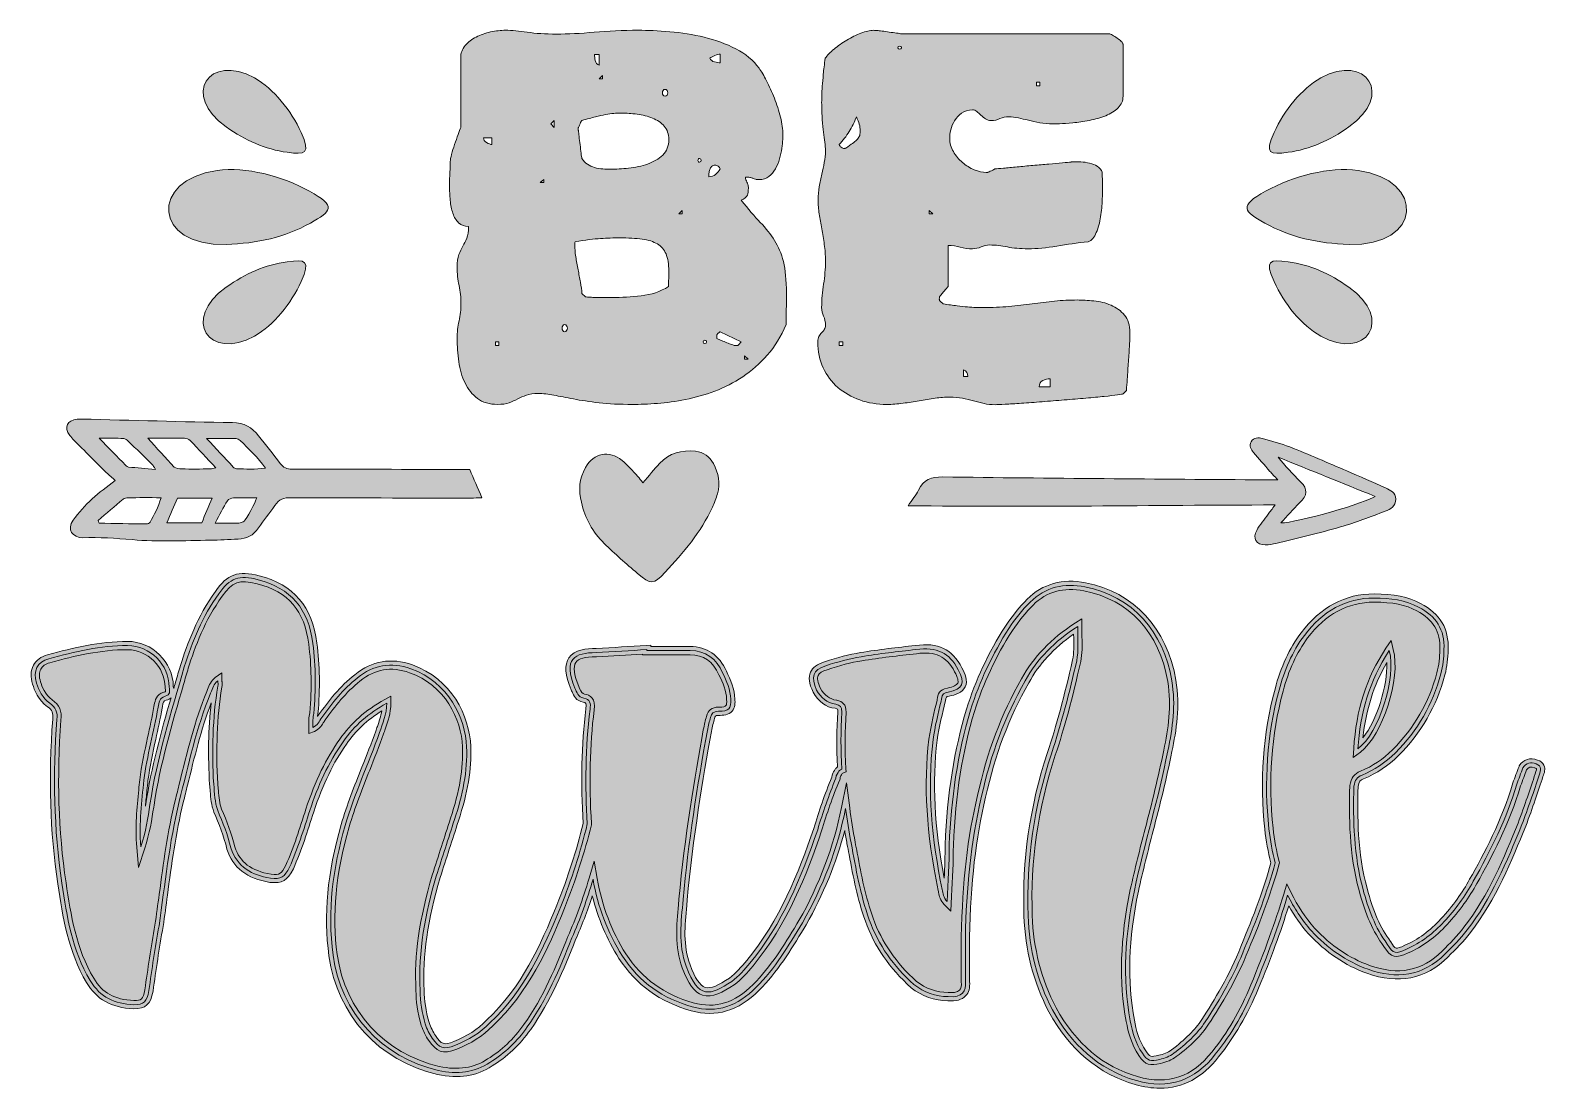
# Model space of a CAD drawing. Header units: inches. Extents: x 148 to 932, y -814 to -266.
import ezdxf

# ---------------------------------------------------------------- set-up
doc = ezdxf.new("R2010")
doc.units = ezdxf.units.IN
doc.header["$MEASUREMENT"] = 0
doc.layers.add('Layer 1', color=7, linetype='Continuous')

# ---------------------------------------------------------------- blocks, each defined once
blk = doc.blocks.new('block 3')
at = {"layer": 'Layer 1', "true_color": 0xffffff}
h = blk.add_hatch(color=7, dxfattribs=at)
h.dxf.hatch_style = 2
edge = h.paths.add_edge_path()
edge.add_spline(control_points=[(410.86, -454.27), (408.41, -454.27), (406.38, -454.56), (404.76, -455.12), (403.14, -455.69), (401.64, -456.35), (400.24, -457.09), (398.84, -457.83), (397.36, -458.49), (395.78, -459.06), (394.21, -459.62), (392.24, -459.91), (389.88, -459.91), (385.6, -459.91), (382.1, -458.88), (379.39, -456.83), (376.68, -454.78), (374.54, -452.11), (372.97, -448.83), (371.39, -445.55), (370.32, -441.88), (369.76, -437.82), (369.19, -433.75), (368.9, -429.71), (368.9, -425.69), (368.9, -422.63), (369.23, -419.64), (369.89, -416.71), (370.54, -413.78), (370.87, -410.79), (370.87, -407.73), (370.87, -404.58), (370.54, -401.48), (369.89, -398.42), (369.23, -395.36), (368.9, -392.21), (368.9, -388.98), (368.9, -386.18), (369.21, -383.99), (369.82, -382.42), (370.43, -380.85), (371.11, -379.4), (371.85, -378.09), (372.6, -376.78), (373.27, -375.41), (373.89, -373.96), (374.5, -372.52), (374.8, -370.49), (374.8, -367.87), (372.71, -367.87), (371, -367.23), (369.69, -365.97), (368.38, -364.7), (367.37, -363.06), (366.67, -361.05), (365.98, -359.04), (365.52, -356.79), (365.3, -354.3), (365.08, -351.81), (364.97, -349.31), (364.97, -346.82), (364.97, -344.33), (365.03, -341.97), (365.17, -339.74), (365.3, -337.51), (365.36, -335.7), (365.36, -334.3), (365.36, -333.43), (365.58, -332.18), (366.02, -330.56), (366.46, -328.95), (366.98, -327.24), (367.59, -325.45), (368.2, -323.66), (368.79, -321.96), (369.36, -320.34), (369.93, -318.72), (370.39, -317.48), (370.74, -316.6), (370.74, -316.6), (370.74, -280.81), (370.74, -280.81), (370.74, -278.27), (371.5, -276.11), (373.03, -274.32), (374.56, -272.53), (376.46, -271.04), (378.74, -269.86), (381.01, -268.68), (383.5, -267.81), (386.21, -267.24), (388.92, -266.67), (391.5, -266.38), (393.95, -266.38), (397.18, -266.38), (400.92, -266.71), (405.16, -267.37), (409.4, -268.02), (414.44, -268.35), (420.3, -268.35), (426.15, -268.35), (432.67, -268.02), (439.84, -267.37), (447, -266.71), (454.56, -266.38), (462.52, -266.38), (467.41, -266.38), (472.88, -266.63), (478.91, -267.11), (484.94, -267.59), (490.88, -268.55), (496.74, -269.99), (502.59, -271.43), (508.04, -273.42), (513.06, -275.95), (518.09, -278.49), (522.09, -281.85), (525.06, -286.05), (526.28, -287.62), (527.6, -289.79), (528.99, -292.54), (530.39, -295.29), (531.73, -298.29), (532.99, -301.52), (534.26, -304.76), (535.31, -308.01), (536.14, -311.29), (536.97, -314.57), (537.39, -317.56), (537.39, -320.27), (537.39, -320.71), (537.36, -321.58), (537.32, -322.89), (537.27, -324.21), (537.12, -325.74), (536.86, -327.48), (536.6, -329.23), (536.21, -331.05), (535.68, -332.92), (535.16, -334.8), (534.44, -336.53), (533.52, -338.1), (532.6, -339.68), (531.46, -340.99), (530.11, -342.04), (528.75, -343.09), (527.07, -343.61), (525.06, -343.61), (524.27, -343.61), (523.64, -343.54), (523.16, -343.41), (522.68, -343.28), (522.22, -343.13), (521.78, -342.95), (521.34, -342.78), (520.84, -342.63), (520.28, -342.5), (519.71, -342.36), (518.94, -342.3), (517.98, -342.3), (517.98, -342.91), (518.07, -343.39), (518.24, -343.74), (518.42, -344.09), (518.59, -344.46), (518.77, -344.86), (518.94, -345.25), (519.12, -345.69), (519.29, -346.17), (519.47, -346.65), (519.55, -347.28), (519.55, -348.07), (519.55, -349.56), (519.38, -350.78), (519.03, -351.74), (518.68, -352.7), (517.59, -353.53), (515.75, -354.23), (519.51, -358.86), (522.83, -362.71), (525.72, -365.77), (528.6, -368.83), (531.05, -371.93), (533.06, -375.08), (535.07, -378.22), (536.6, -381.87), (537.65, -386.03), (538.7, -390.18), (539.22, -395.66), (539.22, -402.48), (539.22, -403.09), (539.22, -404.16), (539.22, -405.69), (539.22, -407.22), (539.2, -408.84), (539.16, -410.54), (539.11, -412.25), (539.09, -413.87), (539.09, -415.4), (539.09, -416.93), (539.09, -418), (539.09, -418.61), (536.47, -424.73), (533.21, -429.99), (529.32, -434.41), (525.43, -438.82), (521.19, -442.56), (516.6, -445.62), (512.01, -448.68), (507.18, -451.15), (502.12, -453.03), (497.05, -454.91), (492.02, -456.35), (487.04, -457.35), (482.06, -458.36), (477.2, -459.03), (472.48, -459.38), (467.76, -459.73), (463.44, -459.91), (459.5, -459.91), (453.03, -459.91), (447.31, -459.62), (442.33, -459.06), (437.34, -458.49), (432.93, -457.83), (429.09, -457.09), (425.24, -456.35), (421.85, -455.69), (418.92, -455.12), (415.99, -454.56), (413.31, -454.27), (410.86, -454.27)], knot_values=[0, 0, 0, 0, 1, 1, 1, 2, 2, 2, 3, 3, 3, 4, 4, 4, 5, 5, 5, 6, 6, 6, 7, 7, 7, 8, 8, 8, 9, 9, 9, 10, 10, 10, 11, 11, 11, 12, 12, 12, 13, 13, 13, 14, 14, 14, 15, 15, 15, 16, 16, 16, 17, 17, 17, 18, 18, 18, 19, 19, 19, 20, 20, 20, 21, 21, 21, 22, 22, 22, 23, 23, 23, 24, 24, 24, 25, 25, 25, 26, 26, 26, 27, 27, 27, 28, 28, 28, 29, 29, 29, 30, 30, 30, 31, 31, 31, 32, 32, 32, 33, 33, 33, 34, 34, 34, 35, 35, 35, 36, 36, 36, 37, 37, 37, 38, 38, 38, 39, 39, 39, 40, 40, 40, 41, 41, 41, 42, 42, 42, 43, 43, 43, 44, 44, 44, 45, 45, 45, 46, 46, 46, 47, 47, 47, 48, 48, 48, 49, 49, 49, 50, 50, 50, 51, 51, 51, 52, 52, 52, 53, 53, 53, 54, 54, 54, 55, 55, 55, 56, 56, 56, 57, 57, 57, 58, 58, 58, 59, 59, 59, 60, 60, 60, 61, 61, 61, 62, 62, 62, 63, 63, 63, 64, 64, 64, 65, 65, 65, 66, 66, 66, 67, 67, 67, 68, 68, 68, 69, 69, 69, 70, 70, 70, 71, 71, 71, 72, 72, 72, 73, 73, 73, 74, 74, 74, 75, 75, 75, 76, 76, 76, 77, 77, 77, 77], degree=3, periodic=1)
edge = h.paths.add_edge_path()
edge.add_spline(control_points=[(382.54, -321.98), (382.54, -323.03), (383.06, -323.86), (384.11, -324.47), (385.16, -325.08), (386.08, -325.43), (386.87, -325.52), (386.87, -325.52), (386.87, -321.98), (386.87, -321.98), (386.87, -321.98), (382.54, -321.98), (382.54, -321.98)], knot_values=[0, 0, 0, 0, 1, 1, 1, 2, 2, 2, 3, 3, 3, 4, 4, 4, 4], degree=3, periodic=1)
h.paths.add_polyline_path([(388.7, -429.36), (390.54, -429.36), (390.54, -427.52), (388.7, -427.52)])
h.paths.add_polyline_path([(413.74, -343.48), (411.91, -345.18), (413.74, -345.18)])
h.paths.add_polyline_path([(419.12, -316.6), (419.12, -313.06), (417.28, -314.76)])
edge = h.paths.add_edge_path()
edge.add_spline(control_points=[(424.5, -418.61), (424.06, -418.61), (423.73, -418.8), (423.51, -419.2), (423.29, -419.59), (423.18, -420.01), (423.18, -420.44), (423.18, -420.88), (423.29, -421.3), (423.51, -421.69), (423.73, -422.08), (424.06, -422.28), (424.5, -422.28), (424.93, -422.28), (425.28, -422.08), (425.54, -421.69), (425.81, -421.3), (425.94, -420.88), (425.94, -420.44), (425.94, -420.01), (425.81, -419.59), (425.54, -419.2), (425.28, -418.8), (424.93, -418.61), (424.5, -418.61)], knot_values=[0, 0, 0, 0, 1, 1, 1, 2, 2, 2, 3, 3, 3, 4, 4, 4, 5, 5, 5, 6, 6, 6, 7, 7, 7, 8, 8, 8, 8], degree=3, periodic=1)
edge = h.paths.add_edge_path()
edge.add_spline(control_points=[(435.25, -404.32), (435.33, -404.32), (435.68, -404.34), (436.3, -404.38), (436.91, -404.43), (437.63, -404.47), (438.46, -404.51), (439.29, -404.56), (440.14, -404.58), (441.02, -404.58), (441.89, -404.58), (442.59, -404.58), (443.11, -404.58), (443.11, -404.58), (449.01, -404.58), (449.01, -404.58), (454, -404.58), (459.04, -404.3), (464.16, -403.73), (469.27, -403.16), (473.97, -401.56), (478.25, -398.94), (478.25, -398.68), (478.25, -398.15), (478.25, -397.37), (478.25, -396.58), (478.27, -395.77), (478.32, -394.94), (478.36, -394.11), (478.38, -393.3), (478.38, -392.52), (478.38, -391.73), (478.38, -391.2), (478.38, -390.94), (478.38, -387.27), (477.9, -384.32), (476.94, -382.09), (475.98, -379.86), (474.49, -378.14), (472.48, -376.91), (470.47, -375.69), (467.85, -374.86), (464.62, -374.42), (461.38, -373.99), (457.49, -373.77), (452.95, -373.77), (449.8, -373.77), (446.52, -373.88), (443.11, -374.09), (439.71, -374.31), (435.29, -374.86), (429.87, -375.73), (429.87, -375.91), (429.85, -376.19), (429.81, -376.59), (429.76, -376.98), (429.74, -377.26), (429.74, -377.44), (429.74, -379.27), (429.91, -381.31), (430.26, -383.53), (430.61, -385.76), (431.01, -387.99), (431.44, -390.22), (431.88, -392.45), (432.3, -394.61), (432.69, -396.71), (433.08, -398.81), (433.32, -400.73), (433.41, -402.48), (433.41, -402.48), (435.25, -404.32), (435.25, -404.32)], knot_values=[0, 0, 0, 0, 1, 1, 1, 2, 2, 2, 3, 3, 3, 4, 4, 4, 5, 5, 5, 6, 6, 6, 7, 7, 7, 8, 8, 8, 9, 9, 9, 10, 10, 10, 11, 11, 11, 12, 12, 12, 13, 13, 13, 14, 14, 14, 15, 15, 15, 16, 16, 16, 17, 17, 17, 18, 18, 18, 19, 19, 19, 20, 20, 20, 21, 21, 21, 22, 22, 22, 23, 23, 23, 24, 24, 24, 24], degree=3, periodic=1)
edge = h.paths.add_edge_path()
edge.add_spline(control_points=[(431.58, -317.39), (431.58, -317.56), (431.58, -317.76), (431.58, -317.98), (431.58, -318.2), (431.62, -318.35), (431.71, -318.44), (431.71, -318.96), (431.79, -319.9), (431.97, -321.26), (432.14, -322.61), (432.32, -324.05), (432.49, -325.58), (432.67, -327.11), (432.84, -328.55), (433.02, -329.91), (433.19, -331.27), (433.32, -332.2), (433.41, -332.73), (434.2, -333.95), (435.16, -334.94), (436.3, -335.68), (437.43, -336.42), (438.68, -336.99), (440.03, -337.38), (441.39, -337.78), (442.79, -338.02), (444.23, -338.1), (445.67, -338.19), (447.05, -338.23), (448.36, -338.23), (451.07, -338.23), (454.15, -338.06), (457.6, -337.71), (461.05, -337.36), (464.33, -336.64), (467.44, -335.55), (470.54, -334.46), (473.14, -332.9), (475.24, -330.89), (477.33, -328.88), (478.38, -326.22), (478.38, -322.89), (478.38, -320.01), (477.6, -317.69), (476.02, -315.95), (474.45, -314.2), (472.44, -312.82), (469.99, -311.82), (467.54, -310.81), (464.88, -310.13), (461.99, -309.78), (459.11, -309.43), (456.4, -309.26), (453.87, -309.26), (452.47, -309.26), (451.13, -309.3), (449.87, -309.39), (448.6, -309.48), (447.2, -309.67), (445.67, -309.98), (444.14, -310.29), (442.39, -310.68), (440.43, -311.16), (438.46, -311.64), (436.12, -312.27), (433.41, -313.06), (433.24, -313.24), (432.93, -313.8), (432.49, -314.76), (432.06, -315.73), (431.79, -316.34), (431.71, -316.6), (431.62, -316.6), (431.58, -316.69), (431.58, -316.86), (431.58, -317.04), (431.58, -317.21), (431.58, -317.39)], knot_values=[0, 0, 0, 0, 1, 1, 1, 2, 2, 2, 3, 3, 3, 4, 4, 4, 5, 5, 5, 6, 6, 6, 7, 7, 7, 8, 8, 8, 9, 9, 9, 10, 10, 10, 11, 11, 11, 12, 12, 12, 13, 13, 13, 14, 14, 14, 15, 15, 15, 16, 16, 16, 17, 17, 17, 18, 18, 18, 19, 19, 19, 20, 20, 20, 21, 21, 21, 22, 22, 22, 23, 23, 23, 24, 24, 24, 25, 25, 25, 26, 26, 26, 26], degree=3, periodic=1)
edge = h.paths.add_edge_path()
edge.add_spline(control_points=[(439.97, -278.97), (439.97, -279.85), (440.1, -280.87), (440.36, -282.05), (440.62, -283.23), (441.28, -284), (442.33, -284.35), (442.33, -284.35), (442.33, -278.97), (442.33, -278.97), (442.33, -278.97), (439.97, -278.97), (439.97, -278.97)], knot_values=[0, 0, 0, 0, 1, 1, 1, 2, 2, 2, 3, 3, 3, 4, 4, 4, 4], degree=3, periodic=1)
h.paths.add_polyline_path([(442.33, -291.56), (444.16, -291.56), (444.16, -289.72)])
edge = h.paths.add_edge_path()
edge.add_spline(control_points=[(476.42, -296.93), (475.98, -296.93), (475.65, -297.11), (475.43, -297.46), (475.21, -297.81), (475.11, -298.22), (475.11, -298.7), (475.11, -299.18), (475.21, -299.6), (475.43, -299.95), (475.65, -300.3), (475.98, -300.47), (476.42, -300.47), (476.85, -300.47), (477.2, -300.3), (477.47, -299.95), (477.73, -299.6), (477.86, -299.18), (477.86, -298.7), (477.86, -298.22), (477.73, -297.81), (477.47, -297.46), (477.2, -297.11), (476.85, -296.93), (476.42, -296.93)], knot_values=[0, 0, 0, 0, 1, 1, 1, 2, 2, 2, 3, 3, 3, 4, 4, 4, 5, 5, 5, 6, 6, 6, 7, 7, 7, 8, 8, 8, 8], degree=3, periodic=1)
h.paths.add_polyline_path([(483.63, -361.31), (485.33, -361.31), (485.33, -359.61)])
edge = h.paths.add_edge_path()
edge.add_spline(control_points=[(494.25, -332.73), (493.99, -332.64), (493.79, -332.71), (493.66, -332.92), (493.53, -333.14), (493.46, -333.38), (493.46, -333.65), (493.46, -333.91), (493.53, -334.15), (493.66, -334.37), (493.79, -334.59), (493.99, -334.65), (494.25, -334.56), (494.86, -334.39), (495.17, -334.08), (495.17, -333.65), (495.17, -333.21), (494.86, -332.9), (494.25, -332.73)], knot_values=[0, 0, 0, 0, 1, 1, 1, 2, 2, 2, 3, 3, 3, 4, 4, 4, 5, 5, 5, 6, 6, 6, 6], degree=3, periodic=1)
edge = h.paths.add_edge_path()
edge.add_spline(control_points=[(497.92, -427.52), (498.01, -427.26), (497.94, -427.06), (497.72, -426.93), (497.5, -426.8), (497.26, -426.74), (497, -426.74), (496.3, -426.74), (496, -427), (496.08, -427.52), (496.17, -428.14), (496.48, -428.44), (497, -428.44), (497.53, -428.44), (497.83, -428.14), (497.92, -427.52)], knot_values=[0, 0, 0, 0, 1, 1, 1, 2, 2, 2, 3, 3, 3, 4, 4, 4, 5, 5, 5, 5], degree=3, periodic=1)
edge = h.paths.add_edge_path()
edge.add_spline(control_points=[(502.38, -336.14), (501.59, -336.14), (500.98, -336.36), (500.54, -336.79), (500.1, -337.23), (499.78, -337.78), (499.56, -338.43), (499.34, -339.09), (499.21, -339.74), (499.17, -340.4), (499.12, -341.05), (499.1, -341.64), (499.1, -342.17), (500.5, -342.17), (501.66, -341.77), (502.58, -340.99), (503.49, -340.2), (504.3, -339.24), (505, -338.1), (504.74, -337.58), (504.37, -337.12), (503.89, -336.73), (503.4, -336.33), (502.9, -336.14), (502.38, -336.14)], knot_values=[0, 0, 0, 0, 1, 1, 1, 2, 2, 2, 3, 3, 3, 4, 4, 4, 5, 5, 5, 6, 6, 6, 7, 7, 7, 8, 8, 8, 8], degree=3, periodic=1)
edge = h.paths.add_edge_path()
edge.add_spline(control_points=[(505, -278.71), (504.21, -278.71), (503.3, -278.95), (502.25, -279.43), (501.2, -279.91), (500.32, -280.37), (499.62, -280.81), (500.06, -281.85), (500.87, -282.51), (502.05, -282.77), (503.23, -283.04), (504.21, -283.17), (505, -283.17), (505, -283.17), (505, -278.71), (505, -278.71)], knot_values=[0, 0, 0, 0, 1, 1, 1, 2, 2, 2, 3, 3, 3, 4, 4, 4, 5, 5, 5, 5], degree=3, periodic=1)
edge = h.paths.add_edge_path()
edge.add_spline(control_points=[(505, -422.28), (504.91, -422.19), (504.65, -422.37), (504.21, -422.8), (503.77, -423.24), (503.47, -423.63), (503.3, -423.98), (503.21, -424.07), (503.16, -424.2), (503.16, -424.38), (503.16, -424.55), (503.16, -424.73), (503.16, -424.9), (503.16, -424.99), (503.16, -425.14), (503.16, -425.36), (503.16, -425.58), (503.21, -425.73), (503.3, -425.82), (503.64, -426), (504.23, -426.26), (505.07, -426.61), (505.9, -426.96), (506.77, -427.33), (507.69, -427.72), (508.61, -428.11), (509.5, -428.46), (510.38, -428.77), (511.25, -429.08), (511.86, -429.27), (512.21, -429.36), (512.21, -429.36), (512.61, -429.36), (512.61, -429.36), (512.69, -429.45), (512.87, -429.49), (513.13, -429.49), (513.3, -429.49), (513.48, -429.47), (513.65, -429.42), (513.83, -429.38), (513.96, -429.36), (514.05, -429.36), (514.22, -429.27), (514.53, -428.99), (514.96, -428.51), (515.4, -428.03), (515.66, -427.7), (515.75, -427.52), (515.75, -427.52), (505, -422.28), (505, -422.28)], knot_values=[0, 0, 0, 0, 1, 1, 1, 2, 2, 2, 3, 3, 3, 4, 4, 4, 5, 5, 5, 6, 6, 6, 7, 7, 7, 8, 8, 8, 9, 9, 9, 10, 10, 10, 11, 11, 11, 12, 12, 12, 13, 13, 13, 14, 14, 14, 15, 15, 15, 16, 16, 16, 17, 17, 17, 17], degree=3, periodic=1)
h.paths.add_polyline_path([(517.59, -436.57), (519.42, -436.57), (517.59, -434.73)])
h = blk.add_hatch(color=7, dxfattribs=at)
h.dxf.hatch_style = 2
edge = h.paths.add_edge_path()
edge.add_spline(control_points=[(559.28, -280.81), (560.33, -279.32), (561.86, -277.75), (563.87, -276.09), (565.88, -274.43), (568.09, -272.87), (570.49, -271.43), (572.9, -269.99), (575.32, -268.79), (577.77, -267.83), (580.22, -266.87), (582.4, -266.38), (584.33, -266.38), (584.5, -266.38), (584.83, -266.41), (585.31, -266.45), (585.79, -266.49), (586.07, -266.51), (586.16, -266.51), (586.69, -266.51), (587.54, -266.6), (588.72, -266.78), (589.9, -266.95), (591.14, -267.13), (592.45, -267.3), (593.77, -267.48), (595.01, -267.65), (596.19, -267.83), (597.37, -268), (598.22, -268.13), (598.75, -268.22), (598.75, -268.22), (706.13, -268.22), (706.13, -268.22), (706.48, -268.22), (707.05, -268.44), (707.83, -268.87), (708.62, -269.31), (709.43, -269.82), (710.26, -270.38), (711.09, -270.95), (711.81, -271.54), (712.42, -272.15), (713.03, -272.77), (713.34, -273.25), (713.34, -273.59), (713.34, -273.59), (713.34, -300.47), (713.34, -300.47), (713.34, -302.83), (712.49, -304.85), (710.78, -306.5), (709.08, -308.17), (706.94, -309.52), (704.36, -310.57), (701.78, -311.62), (698.96, -312.43), (695.9, -313), (692.84, -313.56), (689.98, -313.98), (687.32, -314.24), (684.65, -314.5), (682.38, -314.66), (680.5, -314.7), (678.62, -314.74), (677.55, -314.76), (677.28, -314.76), (674.66, -314.76), (672.3, -314.57), (670.21, -314.17), (668.11, -313.78), (666.16, -313.37), (664.37, -312.93), (662.58, -312.49), (660.85, -312.08), (659.19, -311.68), (657.53, -311.29), (655.87, -311.09), (654.21, -311.09), (652.55, -311.09), (651.04, -311.42), (649.68, -312.08), (648.33, -312.73), (646.82, -313.06), (645.16, -313.06), (644.03, -313.06), (643.04, -312.78), (642.21, -312.21), (641.38, -311.64), (640.59, -311.01), (639.85, -310.31), (639.11, -309.61), (638.39, -308.98), (637.69, -308.41), (636.99, -307.84), (636.25, -307.55), (635.46, -307.55), (633.19, -307.55), (631.31, -308.1), (629.82, -309.19), (628.33, -310.29), (627.13, -311.6), (626.22, -313.13), (625.3, -314.66), (624.64, -316.25), (624.25, -317.91), (623.86, -319.57), (623.66, -321.02), (623.66, -322.24), (623.66, -324.69), (624.29, -326.98), (625.56, -329.12), (626.83, -331.27), (628.4, -333.14), (630.28, -334.76), (632.16, -336.38), (634.19, -337.64), (636.38, -338.56), (638.56, -339.48), (640.62, -339.94), (642.54, -339.94), (642.71, -339.94), (642.91, -339.94), (643.13, -339.94), (643.35, -339.94), (643.46, -339.9), (643.46, -339.81), (643.72, -339.72), (644.33, -339.46), (645.29, -339.02), (646.25, -338.59), (646.82, -338.28), (647, -338.1), (647.96, -338.02), (649.47, -337.89), (651.52, -337.71), (653.57, -337.54), (655.91, -337.32), (658.53, -337.05), (661.16, -336.79), (663.89, -336.53), (666.73, -336.27), (669.57, -336.01), (672.3, -335.77), (674.92, -335.55), (677.55, -335.33), (679.89, -335.13), (681.94, -334.96), (683.99, -334.78), (685.5, -334.65), (686.46, -334.56), (686.46, -334.48), (686.57, -334.43), (686.79, -334.43), (687.01, -334.43), (687.2, -334.43), (687.38, -334.43), (688.6, -334.43), (689.98, -334.46), (691.51, -334.5), (693.04, -334.54), (694.55, -334.74), (696.03, -335.09), (697.52, -335.44), (698.85, -335.98), (700.03, -336.73), (701.21, -337.47), (702.07, -338.5), (702.59, -339.81), (702.59, -340.07), (702.59, -340.55), (702.59, -341.25), (702.59, -341.95), (702.61, -342.69), (702.66, -343.48), (702.7, -344.27), (702.72, -344.99), (702.72, -345.64), (702.72, -346.3), (702.72, -346.76), (702.72, -347.02), (702.72, -348.68), (702.68, -350.97), (702.59, -353.9), (702.5, -356.83), (702.22, -359.8), (701.74, -362.82), (701.26, -365.83), (700.51, -368.57), (699.51, -371.01), (698.5, -373.46), (697.13, -375.03), (695.38, -375.73), (689.78, -376.35), (684.34, -377.11), (679.06, -378.03), (673.76, -378.95), (668.8, -379.4), (664.17, -379.4), (660.06, -379.4), (656.5, -379.08), (653.49, -378.42), (650.47, -377.77), (647.43, -377.44), (644.37, -377.44), (642.8, -377.44), (641.31, -377.77), (639.92, -378.42), (638.52, -379.08), (637.03, -379.4), (635.46, -379.4), (633.27, -379.4), (631.18, -379.12), (629.17, -378.55), (627.16, -377.98), (625.06, -377.7), (622.87, -377.7), (622.87, -377.7), (622.87, -398.94), (622.87, -398.94), (622.7, -399.12), (622.39, -399.44), (621.95, -399.92), (621.52, -400.41), (621.06, -400.93), (620.58, -401.5), (620.1, -402.07), (619.66, -402.61), (619.27, -403.14), (618.87, -403.66), (618.59, -404.05), (618.41, -404.32), (618.41, -404.32), (618.41, -404.71), (618.41, -404.71), (618.33, -404.8), (618.28, -404.97), (618.28, -405.23), (618.28, -405.32), (618.31, -405.48), (618.35, -405.69), (618.39, -405.91), (618.41, -406.07), (618.41, -406.15), (618.5, -406.33), (618.78, -406.63), (619.27, -407.07), (619.75, -407.51), (620.07, -407.77), (620.25, -407.86), (623.05, -408.29), (625.45, -408.64), (627.46, -408.91), (629.47, -409.17), (631.26, -409.36), (632.84, -409.5), (634.41, -409.63), (635.83, -409.71), (637.1, -409.76), (638.36, -409.8), (639.66, -409.82), (640.97, -409.82), (645.69, -409.82), (650.12, -409.63), (654.27, -409.23), (658.43, -408.84), (662.45, -408.38), (666.34, -407.86), (670.22, -407.33), (674.09, -406.87), (677.94, -406.48), (681.79, -406.09), (685.72, -405.89), (689.74, -405.89), (692.28, -405.89), (695.12, -406.04), (698.26, -406.35), (701.41, -406.66), (704.36, -407.4), (707.11, -408.58), (709.87, -409.76), (712.18, -411.46), (714.06, -413.69), (715.94, -415.92), (716.88, -418.96), (716.88, -422.8), (716.88, -422.8), (716.88, -425.82), (716.88, -425.82), (716.79, -427.83), (716.64, -430.34), (716.42, -433.36), (716.2, -436.37), (716.01, -439.32), (715.83, -442.21), (715.66, -445.09), (715.4, -448.59), (715.05, -452.7), (715.05, -452.7), (713.34, -454.4), (713.34, -454.4), (713.17, -454.58), (712.2, -454.78), (710.46, -454.99), (708.71, -455.21), (706.44, -455.47), (703.64, -455.78), (700.84, -456.09), (697.65, -456.39), (694.07, -456.7), (690.48, -457), (686.77, -457.31), (682.92, -457.61), (679.07, -457.92), (675.25, -458.22), (671.45, -458.53), (667.65, -458.84), (664.11, -459.1), (660.83, -459.32), (657.55, -459.54), (654.71, -459.71), (652.31, -459.84), (649.9, -459.97), (648.18, -460.04), (647.13, -460.04), (645.12, -460.04), (643.21, -459.84), (641.42, -459.45), (639.63, -459.06), (637.82, -458.6), (635.99, -458.07), (634.15, -457.55), (632.25, -457.09), (630.28, -456.7), (628.31, -456.3), (626.11, -456.11), (623.66, -456.11), (621.3, -456.11), (618.78, -456.3), (616.12, -456.7), (613.45, -457.09), (610.72, -457.53), (607.93, -458.01), (605.13, -458.49), (602.33, -458.92), (599.53, -459.32), (596.74, -459.71), (593.94, -459.91), (591.14, -459.91), (586.16, -459.91), (581.51, -459.14), (577.18, -457.61), (572.85, -456.09), (569.07, -453.92), (565.84, -451.12), (562.6, -448.33), (560.07, -444.94), (558.23, -440.96), (556.4, -436.99), (555.48, -432.51), (555.48, -427.52), (555.48, -426.39), (555.68, -425.47), (556.07, -424.77), (556.46, -424.07), (556.92, -423.44), (557.45, -422.87), (557.97, -422.3), (558.43, -421.73), (558.82, -421.16), (559.22, -420.6), (559.41, -419.83), (559.41, -418.87), (559.41, -417.21), (559.09, -415.68), (558.43, -414.28), (557.77, -412.88), (557.45, -411.4), (557.45, -409.82), (557.45, -405.63), (557.77, -401.59), (558.43, -397.7), (559.09, -393.81), (559.41, -389.76), (559.41, -385.57), (559.41, -382.68), (559.22, -379.86), (558.82, -377.11), (558.43, -374.36), (557.99, -371.67), (557.51, -369.05), (557.03, -366.42), (556.59, -363.87), (556.2, -361.38), (555.81, -358.89), (555.61, -356.46), (555.61, -354.1), (555.61, -351.74), (555.81, -349.47), (556.2, -347.28), (556.59, -345.1), (557.03, -342.95), (557.51, -340.86), (557.99, -338.76), (558.43, -336.73), (558.82, -334.76), (559.22, -332.79), (559.41, -330.81), (559.41, -328.79), (559.41, -327.31), (559.3, -325.8), (559.09, -324.27), (558.87, -322.74), (558.65, -321.04), (558.43, -319.16), (558.21, -317.28), (557.99, -315.07), (557.77, -312.54), (557.56, -310), (557.45, -307.03), (557.45, -303.62), (557.45, -302.57), (557.47, -301.37), (557.51, -300.01), (557.56, -298.66), (557.64, -297.09), (557.77, -295.29), (557.91, -293.5), (558.08, -291.43), (558.3, -289.07), (558.52, -286.71), (558.84, -283.95), (559.28, -280.81)], knot_values=[0, 0, 0, 0, 1, 1, 1, 2, 2, 2, 3, 3, 3, 4, 4, 4, 5, 5, 5, 6, 6, 6, 7, 7, 7, 8, 8, 8, 9, 9, 9, 10, 10, 10, 11, 11, 11, 12, 12, 12, 13, 13, 13, 14, 14, 14, 15, 15, 15, 16, 16, 16, 17, 17, 17, 18, 18, 18, 19, 19, 19, 20, 20, 20, 21, 21, 21, 22, 22, 22, 23, 23, 23, 24, 24, 24, 25, 25, 25, 26, 26, 26, 27, 27, 27, 28, 28, 28, 29, 29, 29, 30, 30, 30, 31, 31, 31, 32, 32, 32, 33, 33, 33, 34, 34, 34, 35, 35, 35, 36, 36, 36, 37, 37, 37, 38, 38, 38, 39, 39, 39, 40, 40, 40, 41, 41, 41, 42, 42, 42, 43, 43, 43, 44, 44, 44, 45, 45, 45, 46, 46, 46, 47, 47, 47, 48, 48, 48, 49, 49, 49, 50, 50, 50, 51, 51, 51, 52, 52, 52, 53, 53, 53, 54, 54, 54, 55, 55, 55, 56, 56, 56, 57, 57, 57, 58, 58, 58, 59, 59, 59, 60, 60, 60, 61, 61, 61, 62, 62, 62, 63, 63, 63, 64, 64, 64, 65, 65, 65, 66, 66, 66, 67, 67, 67, 68, 68, 68, 69, 69, 69, 70, 70, 70, 71, 71, 71, 72, 72, 72, 73, 73, 73, 74, 74, 74, 75, 75, 75, 76, 76, 76, 77, 77, 77, 78, 78, 78, 79, 79, 79, 80, 80, 80, 81, 81, 81, 82, 82, 82, 83, 83, 83, 84, 84, 84, 85, 85, 85, 86, 86, 86, 87, 87, 87, 88, 88, 88, 89, 89, 89, 90, 90, 90, 91, 91, 91, 92, 92, 92, 93, 93, 93, 94, 94, 94, 95, 95, 95, 96, 96, 96, 97, 97, 97, 98, 98, 98, 99, 99, 99, 100, 100, 100, 101, 101, 101, 102, 102, 102, 103, 103, 103, 104, 104, 104, 105, 105, 105, 106, 106, 106, 107, 107, 107, 108, 108, 108, 109, 109, 109, 110, 110, 110, 111, 111, 111, 112, 112, 112, 113, 113, 113, 114, 114, 114, 115, 115, 115, 116, 116, 116, 117, 117, 117, 118, 118, 118, 119, 119, 119, 120, 120, 120, 121, 121, 121, 122, 122, 122, 123, 123, 123, 124, 124, 124, 125, 125, 125, 126, 126, 126, 127, 127, 127, 128, 128, 128, 129, 129, 129, 130, 130, 130, 131, 131, 131, 132, 132, 132, 133, 133, 133, 134, 134, 134, 135, 135, 135, 136, 136, 136, 137, 137, 137, 138, 138, 138, 139, 139, 139, 140, 140, 140, 141, 141, 141, 142, 142, 142, 143, 143, 143, 144, 144, 144, 144], degree=3, periodic=1)
edge = h.paths.add_edge_path()
edge.add_spline(control_points=[(566.49, -325.52), (566.76, -326.04), (567.13, -326.5), (567.61, -326.89), (568.09, -327.29), (568.64, -327.48), (569.25, -327.48), (569.42, -327.48), (569.55, -327.44), (569.64, -327.35), (569.64, -327.35), (570.03, -327.35), (570.03, -327.35), (571.34, -326.3), (572.46, -325.47), (573.38, -324.86), (574.29, -324.25), (575.04, -323.66), (575.61, -323.09), (576.17, -322.52), (576.61, -321.91), (576.92, -321.26), (577.22, -320.6), (577.38, -319.7), (577.38, -318.57), (577.38, -317.17), (577.22, -315.95), (576.92, -314.9), (576.61, -313.85), (576.11, -312.62), (575.41, -311.22), (574.45, -313.85), (573.2, -316.36), (571.67, -318.76), (570.14, -321.17), (568.42, -323.42), (566.49, -325.52)], knot_values=[0, 0, 0, 0, 1, 1, 1, 2, 2, 2, 3, 3, 3, 4, 4, 4, 5, 5, 5, 6, 6, 6, 7, 7, 7, 8, 8, 8, 9, 9, 9, 10, 10, 10, 11, 11, 11, 12, 12, 12, 12], degree=3, periodic=1)
h.paths.add_polyline_path([(566.49, -429.36), (568.33, -429.36), (568.33, -427.52), (566.49, -427.52)])
edge = h.paths.add_edge_path()
edge.add_spline(control_points=[(598.75, -275.43), (598.83, -275.17), (598.77, -274.97), (598.55, -274.84), (598.33, -274.71), (598.09, -274.64), (597.83, -274.64), (597.13, -274.64), (596.82, -274.91), (596.91, -275.43), (597.09, -275.95), (597.39, -276.22), (597.83, -276.22), (598.35, -276.22), (598.66, -275.95), (598.75, -275.43)], knot_values=[0, 0, 0, 0, 1, 1, 1, 2, 2, 2, 3, 3, 3, 4, 4, 4, 5, 5, 5, 5], degree=3, periodic=1)
h.paths.add_polyline_path([(613.04, -359.61), (613.04, -361.31), (614.88, -361.31)])
edge = h.paths.add_edge_path()
edge.add_spline(control_points=[(633.1, -445.49), (633.1, -443.83), (632.36, -442.65), (630.87, -441.95), (630.87, -441.95), (630.87, -445.49), (630.87, -445.49), (630.87, -445.49), (633.1, -445.49), (633.1, -445.49)], knot_values=[0, 0, 0, 0, 1, 1, 1, 2, 2, 2, 3, 3, 3, 3], degree=3, periodic=1)
h.paths.add_polyline_path([(668.5, -293.26), (668.5, -295.1), (670.34, -295.1), (670.34, -293.26)])
edge = h.paths.add_edge_path()
edge.add_spline(control_points=[(675.71, -450.86), (675.71, -450.86), (675.71, -446.67), (675.71, -446.67), (674.31, -446.67), (673, -446.95), (671.78, -447.52), (670.55, -448.09), (669.94, -449.2), (669.94, -450.86), (669.94, -450.86), (675.71, -450.86), (675.71, -450.86)], knot_values=[0, 0, 0, 0, 1, 1, 1, 2, 2, 2, 3, 3, 3, 4, 4, 4, 4], degree=3, periodic=1)
at = {"layer": 'Layer 1', "lineweight": 0}
for points in [[(442.33, -291.56), (444.16, -291.56), (444.16, -289.72), (442.33, -291.56)], [(668.5, -293.26), (668.5, -295.1), (670.34, -295.1), (670.34, -293.26), (668.5, -293.26)], [(419.12, -316.6), (419.12, -313.06), (417.28, -314.76), (419.12, -316.6)], [(413.74, -343.48), (411.91, -345.18), (413.74, -345.18), (413.74, -343.48)], [(483.63, -361.31), (485.33, -361.31), (485.33, -359.61), (483.63, -361.31)], [(613.04, -359.61), (613.04, -361.31), (614.88, -361.31), (613.04, -359.61)], [(388.7, -429.36), (390.54, -429.36), (390.54, -427.52), (388.7, -427.52), (388.7, -429.36)], [(566.49, -429.36), (568.33, -429.36), (568.33, -427.52), (566.49, -427.52), (566.49, -429.36)], [(517.59, -436.57), (519.42, -436.57), (517.59, -434.73), (517.59, -436.57)]]:
    blk.add_lwpolyline(points, dxfattribs=at)
for points, knots in [([(410.86, -454.27), (408.41, -454.27), (406.38, -454.56), (404.76, -455.12), (403.14, -455.69), (401.64, -456.35), (400.24, -457.09), (398.84, -457.83), (397.36, -458.49), (395.78, -459.06), (394.21, -459.62), (392.24, -459.91), (389.88, -459.91), (385.6, -459.91), (382.1, -458.88), (379.39, -456.83), (376.68, -454.78), (374.54, -452.11), (372.97, -448.83), (371.39, -445.55), (370.32, -441.88), (369.76, -437.82), (369.19, -433.75), (368.9, -429.71), (368.9, -425.69), (368.9, -422.63), (369.23, -419.64), (369.89, -416.71), (370.54, -413.78), (370.87, -410.79), (370.87, -407.73), (370.87, -404.58), (370.54, -401.48), (369.89, -398.42), (369.23, -395.36), (368.9, -392.21), (368.9, -388.98), (368.9, -386.18), (369.21, -383.99), (369.82, -382.42), (370.43, -380.85), (371.11, -379.4), (371.85, -378.09), (372.6, -376.78), (373.27, -375.41), (373.89, -373.96), (374.5, -372.52), (374.8, -370.49), (374.8, -367.87), (372.71, -367.87), (371, -367.23), (369.69, -365.97), (368.38, -364.7), (367.37, -363.06), (366.67, -361.05), (365.98, -359.04), (365.52, -356.79), (365.3, -354.3), (365.08, -351.81), (364.97, -349.31), (364.97, -346.82), (364.97, -344.33), (365.03, -341.97), (365.17, -339.74), (365.3, -337.51), (365.36, -335.7), (365.36, -334.3), (365.36, -333.43), (365.58, -332.18), (366.02, -330.56), (366.46, -328.95), (366.98, -327.24), (367.59, -325.45), (368.2, -323.66), (368.79, -321.96), (369.36, -320.34), (369.93, -318.72), (370.39, -317.48), (370.74, -316.6), (370.74, -316.6), (370.74, -280.81), (370.74, -280.81), (370.74, -278.27), (371.5, -276.11), (373.03, -274.32), (374.56, -272.53), (376.46, -271.04), (378.74, -269.86), (381.01, -268.68), (383.5, -267.81), (386.21, -267.24), (388.92, -266.67), (391.5, -266.38), (393.95, -266.38), (397.18, -266.38), (400.92, -266.71), (405.16, -267.37), (409.4, -268.02), (414.44, -268.35), (420.3, -268.35), (426.15, -268.35), (432.67, -268.02), (439.84, -267.37), (447, -266.71), (454.56, -266.38), (462.52, -266.38), (467.41, -266.38), (472.88, -266.63), (478.91, -267.11), (484.94, -267.59), (490.88, -268.55), (496.74, -269.99), (502.59, -271.43), (508.04, -273.42), (513.06, -275.95), (518.09, -278.49), (522.09, -281.85), (525.06, -286.05), (526.28, -287.62), (527.6, -289.79), (528.99, -292.54), (530.39, -295.29), (531.73, -298.29), (532.99, -301.52), (534.26, -304.76), (535.31, -308.01), (536.14, -311.29), (536.97, -314.57), (537.39, -317.56), (537.39, -320.27), (537.39, -320.71), (537.36, -321.58), (537.32, -322.89), (537.27, -324.21), (537.12, -325.74), (536.86, -327.48), (536.6, -329.23), (536.21, -331.05), (535.68, -332.92), (535.16, -334.8), (534.44, -336.53), (533.52, -338.1), (532.6, -339.68), (531.46, -340.99), (530.11, -342.04), (528.75, -343.09), (527.07, -343.61), (525.06, -343.61), (524.27, -343.61), (523.64, -343.54), (523.16, -343.41), (522.68, -343.28), (522.22, -343.13), (521.78, -342.95), (521.34, -342.78), (520.84, -342.63), (520.28, -342.5), (519.71, -342.36), (518.94, -342.3), (517.98, -342.3), (517.98, -342.91), (518.07, -343.39), (518.24, -343.74), (518.42, -344.09), (518.59, -344.46), (518.77, -344.86), (518.94, -345.25), (519.12, -345.69), (519.29, -346.17), (519.47, -346.65), (519.55, -347.28), (519.55, -348.07), (519.55, -349.56), (519.38, -350.78), (519.03, -351.74), (518.68, -352.7), (517.59, -353.53), (515.75, -354.23), (519.51, -358.86), (522.83, -362.71), (525.72, -365.77), (528.6, -368.83), (531.05, -371.93), (533.06, -375.08), (535.07, -378.22), (536.6, -381.87), (537.65, -386.03), (538.7, -390.18), (539.22, -395.66), (539.22, -402.48), (539.22, -403.09), (539.22, -404.16), (539.22, -405.69), (539.22, -407.22), (539.2, -408.84), (539.16, -410.54), (539.11, -412.25), (539.09, -413.87), (539.09, -415.4), (539.09, -416.93), (539.09, -418), (539.09, -418.61), (536.47, -424.73), (533.21, -429.99), (529.32, -434.41), (525.43, -438.82), (521.19, -442.56), (516.6, -445.62), (512.01, -448.68), (507.18, -451.15), (502.12, -453.03), (497.05, -454.91), (492.02, -456.35), (487.04, -457.35), (482.06, -458.36), (477.2, -459.03), (472.48, -459.38), (467.76, -459.73), (463.44, -459.91), (459.5, -459.91), (453.03, -459.91), (447.31, -459.62), (442.33, -459.06), (437.34, -458.49), (432.93, -457.83), (429.09, -457.09), (425.24, -456.35), (421.85, -455.69), (418.92, -455.12), (415.99, -454.56), (413.31, -454.27), (410.86, -454.27)], [0, 0, 0, 0, 1, 1, 1, 2, 2, 2, 3, 3, 3, 4, 4, 4, 5, 5, 5, 6, 6, 6, 7, 7, 7, 8, 8, 8, 9, 9, 9, 10, 10, 10, 11, 11, 11, 12, 12, 12, 13, 13, 13, 14, 14, 14, 15, 15, 15, 16, 16, 16, 17, 17, 17, 18, 18, 18, 19, 19, 19, 20, 20, 20, 21, 21, 21, 22, 22, 22, 23, 23, 23, 24, 24, 24, 25, 25, 25, 26, 26, 26, 27, 27, 27, 28, 28, 28, 29, 29, 29, 30, 30, 30, 31, 31, 31, 32, 32, 32, 33, 33, 33, 34, 34, 34, 35, 35, 35, 36, 36, 36, 37, 37, 37, 38, 38, 38, 39, 39, 39, 40, 40, 40, 41, 41, 41, 42, 42, 42, 43, 43, 43, 44, 44, 44, 45, 45, 45, 46, 46, 46, 47, 47, 47, 48, 48, 48, 49, 49, 49, 50, 50, 50, 51, 51, 51, 52, 52, 52, 53, 53, 53, 54, 54, 54, 55, 55, 55, 56, 56, 56, 57, 57, 57, 58, 58, 58, 59, 59, 59, 60, 60, 60, 61, 61, 61, 62, 62, 62, 63, 63, 63, 64, 64, 64, 65, 65, 65, 66, 66, 66, 67, 67, 67, 68, 68, 68, 69, 69, 69, 70, 70, 70, 71, 71, 71, 72, 72, 72, 73, 73, 73, 74, 74, 74, 75, 75, 75, 76, 76, 76, 77, 77, 77, 77]), ([(559.28, -280.81), (560.33, -279.32), (561.86, -277.75), (563.87, -276.09), (565.88, -274.43), (568.09, -272.87), (570.49, -271.43), (572.9, -269.99), (575.32, -268.79), (577.77, -267.83), (580.22, -266.87), (582.4, -266.38), (584.33, -266.38), (584.5, -266.38), (584.83, -266.41), (585.31, -266.45), (585.79, -266.49), (586.07, -266.51), (586.16, -266.51), (586.69, -266.51), (587.54, -266.6), (588.72, -266.78), (589.9, -266.95), (591.14, -267.13), (592.45, -267.3), (593.77, -267.48), (595.01, -267.65), (596.19, -267.83), (597.37, -268), (598.22, -268.13), (598.75, -268.22), (598.75, -268.22), (706.13, -268.22), (706.13, -268.22), (706.48, -268.22), (707.05, -268.44), (707.83, -268.87), (708.62, -269.31), (709.43, -269.82), (710.26, -270.38), (711.09, -270.95), (711.81, -271.54), (712.42, -272.15), (713.03, -272.77), (713.34, -273.25), (713.34, -273.59), (713.34, -273.59), (713.34, -300.47), (713.34, -300.47), (713.34, -302.83), (712.49, -304.85), (710.78, -306.5), (709.08, -308.17), (706.94, -309.52), (704.36, -310.57), (701.78, -311.62), (698.96, -312.43), (695.9, -313), (692.84, -313.56), (689.98, -313.98), (687.32, -314.24), (684.65, -314.5), (682.38, -314.66), (680.5, -314.7), (678.62, -314.74), (677.55, -314.76), (677.28, -314.76), (674.66, -314.76), (672.3, -314.57), (670.21, -314.17), (668.11, -313.78), (666.16, -313.37), (664.37, -312.93), (662.58, -312.49), (660.85, -312.08), (659.19, -311.68), (657.53, -311.29), (655.87, -311.09), (654.21, -311.09), (652.55, -311.09), (651.04, -311.42), (649.68, -312.08), (648.33, -312.73), (646.82, -313.06), (645.16, -313.06), (644.03, -313.06), (643.04, -312.78), (642.21, -312.21), (641.38, -311.64), (640.59, -311.01), (639.85, -310.31), (639.11, -309.61), (638.39, -308.98), (637.69, -308.41), (636.99, -307.84), (636.25, -307.55), (635.46, -307.55), (633.19, -307.55), (631.31, -308.1), (629.82, -309.19), (628.33, -310.29), (627.13, -311.6), (626.22, -313.13), (625.3, -314.66), (624.64, -316.25), (624.25, -317.91), (623.86, -319.57), (623.66, -321.02), (623.66, -322.24), (623.66, -324.69), (624.29, -326.98), (625.56, -329.12), (626.83, -331.27), (628.4, -333.14), (630.28, -334.76), (632.16, -336.38), (634.19, -337.64), (636.38, -338.56), (638.56, -339.48), (640.62, -339.94), (642.54, -339.94), (642.71, -339.94), (642.91, -339.94), (643.13, -339.94), (643.35, -339.94), (643.46, -339.9), (643.46, -339.81), (643.72, -339.72), (644.33, -339.46), (645.29, -339.02), (646.25, -338.59), (646.82, -338.28), (647, -338.1), (647.96, -338.02), (649.47, -337.89), (651.52, -337.71), (653.57, -337.54), (655.91, -337.32), (658.53, -337.05), (661.16, -336.79), (663.89, -336.53), (666.73, -336.27), (669.57, -336.01), (672.3, -335.77), (674.92, -335.55), (677.55, -335.33), (679.89, -335.13), (681.94, -334.96), (683.99, -334.78), (685.5, -334.65), (686.46, -334.56), (686.46, -334.48), (686.57, -334.43), (686.79, -334.43), (687.01, -334.43), (687.2, -334.43), (687.38, -334.43), (688.6, -334.43), (689.98, -334.46), (691.51, -334.5), (693.04, -334.54), (694.55, -334.74), (696.03, -335.09), (697.52, -335.44), (698.85, -335.98), (700.03, -336.73), (701.21, -337.47), (702.07, -338.5), (702.59, -339.81), (702.59, -340.07), (702.59, -340.55), (702.59, -341.25), (702.59, -341.95), (702.61, -342.69), (702.66, -343.48), (702.7, -344.27), (702.72, -344.99), (702.72, -345.64), (702.72, -346.3), (702.72, -346.76), (702.72, -347.02), (702.72, -348.68), (702.68, -350.97), (702.59, -353.9), (702.5, -356.83), (702.22, -359.8), (701.74, -362.82), (701.26, -365.83), (700.51, -368.57), (699.51, -371.01), (698.5, -373.46), (697.13, -375.03), (695.38, -375.73), (689.78, -376.35), (684.34, -377.11), (679.06, -378.03), (673.76, -378.95), (668.8, -379.4), (664.17, -379.4), (660.06, -379.4), (656.5, -379.08), (653.49, -378.42), (650.47, -377.77), (647.43, -377.44), (644.37, -377.44), (642.8, -377.44), (641.31, -377.77), (639.92, -378.42), (638.52, -379.08), (637.03, -379.4), (635.46, -379.4), (633.27, -379.4), (631.18, -379.12), (629.17, -378.55), (627.16, -377.98), (625.06, -377.7), (622.87, -377.7), (622.87, -377.7), (622.87, -398.94), (622.87, -398.94), (622.7, -399.12), (622.39, -399.44), (621.95, -399.92), (621.52, -400.41), (621.06, -400.93), (620.58, -401.5), (620.1, -402.07), (619.66, -402.61), (619.27, -403.14), (618.87, -403.66), (618.59, -404.05), (618.41, -404.32), (618.41, -404.32), (618.41, -404.71), (618.41, -404.71), (618.33, -404.8), (618.28, -404.97), (618.28, -405.23), (618.28, -405.32), (618.31, -405.48), (618.35, -405.69), (618.39, -405.91), (618.41, -406.07), (618.41, -406.15), (618.5, -406.33), (618.78, -406.63), (619.27, -407.07), (619.75, -407.51), (620.07, -407.77), (620.25, -407.86), (623.05, -408.29), (625.45, -408.64), (627.46, -408.91), (629.47, -409.17), (631.26, -409.36), (632.84, -409.5), (634.41, -409.63), (635.83, -409.71), (637.1, -409.76), (638.36, -409.8), (639.66, -409.82), (640.97, -409.82), (645.69, -409.82), (650.12, -409.63), (654.27, -409.23), (658.43, -408.84), (662.45, -408.38), (666.34, -407.86), (670.22, -407.33), (674.09, -406.87), (677.94, -406.48), (681.79, -406.09), (685.72, -405.89), (689.74, -405.89), (692.28, -405.89), (695.12, -406.04), (698.26, -406.35), (701.41, -406.66), (704.36, -407.4), (707.11, -408.58), (709.87, -409.76), (712.18, -411.46), (714.06, -413.69), (715.94, -415.92), (716.88, -418.96), (716.88, -422.8), (716.88, -422.8), (716.88, -425.82), (716.88, -425.82), (716.79, -427.83), (716.64, -430.34), (716.42, -433.36), (716.2, -436.37), (716.01, -439.32), (715.83, -442.21), (715.66, -445.09), (715.4, -448.59), (715.05, -452.7), (715.05, -452.7), (713.34, -454.4), (713.34, -454.4), (713.17, -454.58), (712.2, -454.78), (710.46, -454.99), (708.71, -455.21), (706.44, -455.47), (703.64, -455.78), (700.84, -456.09), (697.65, -456.39), (694.07, -456.7), (690.48, -457), (686.77, -457.31), (682.92, -457.61), (679.07, -457.92), (675.25, -458.22), (671.45, -458.53), (667.65, -458.84), (664.11, -459.1), (660.83, -459.32), (657.55, -459.54), (654.71, -459.71), (652.31, -459.84), (649.9, -459.97), (648.18, -460.04), (647.13, -460.04), (645.12, -460.04), (643.21, -459.84), (641.42, -459.45), (639.63, -459.06), (637.82, -458.6), (635.99, -458.07), (634.15, -457.55), (632.25, -457.09), (630.28, -456.7), (628.31, -456.3), (626.11, -456.11), (623.66, -456.11), (621.3, -456.11), (618.78, -456.3), (616.12, -456.7), (613.45, -457.09), (610.72, -457.53), (607.93, -458.01), (605.13, -458.49), (602.33, -458.92), (599.53, -459.32), (596.74, -459.71), (593.94, -459.91), (591.14, -459.91), (586.16, -459.91), (581.51, -459.14), (577.18, -457.61), (572.85, -456.09), (569.07, -453.92), (565.84, -451.12), (562.6, -448.33), (560.07, -444.94), (558.23, -440.96), (556.4, -436.99), (555.48, -432.51), (555.48, -427.52), (555.48, -426.39), (555.68, -425.47), (556.07, -424.77), (556.46, -424.07), (556.92, -423.44), (557.45, -422.87), (557.97, -422.3), (558.43, -421.73), (558.82, -421.16), (559.22, -420.6), (559.41, -419.83), (559.41, -418.87), (559.41, -417.21), (559.09, -415.68), (558.43, -414.28), (557.77, -412.88), (557.45, -411.4), (557.45, -409.82), (557.45, -405.63), (557.77, -401.59), (558.43, -397.7), (559.09, -393.81), (559.41, -389.76), (559.41, -385.57), (559.41, -382.68), (559.22, -379.86), (558.82, -377.11), (558.43, -374.36), (557.99, -371.67), (557.51, -369.05), (557.03, -366.42), (556.59, -363.87), (556.2, -361.38), (555.81, -358.89), (555.61, -356.46), (555.61, -354.1), (555.61, -351.74), (555.81, -349.47), (556.2, -347.28), (556.59, -345.1), (557.03, -342.95), (557.51, -340.86), (557.99, -338.76), (558.43, -336.73), (558.82, -334.76), (559.22, -332.79), (559.41, -330.81), (559.41, -328.79), (559.41, -327.31), (559.3, -325.8), (559.09, -324.27), (558.87, -322.74), (558.65, -321.04), (558.43, -319.16), (558.21, -317.28), (557.99, -315.07), (557.77, -312.54), (557.56, -310), (557.45, -307.03), (557.45, -303.62), (557.45, -302.57), (557.47, -301.37), (557.51, -300.01), (557.56, -298.66), (557.64, -297.09), (557.77, -295.29), (557.91, -293.5), (558.08, -291.43), (558.3, -289.07), (558.52, -286.71), (558.84, -283.95), (559.28, -280.81)], [0, 0, 0, 0, 1, 1, 1, 2, 2, 2, 3, 3, 3, 4, 4, 4, 5, 5, 5, 6, 6, 6, 7, 7, 7, 8, 8, 8, 9, 9, 9, 10, 10, 10, 11, 11, 11, 12, 12, 12, 13, 13, 13, 14, 14, 14, 15, 15, 15, 16, 16, 16, 17, 17, 17, 18, 18, 18, 19, 19, 19, 20, 20, 20, 21, 21, 21, 22, 22, 22, 23, 23, 23, 24, 24, 24, 25, 25, 25, 26, 26, 26, 27, 27, 27, 28, 28, 28, 29, 29, 29, 30, 30, 30, 31, 31, 31, 32, 32, 32, 33, 33, 33, 34, 34, 34, 35, 35, 35, 36, 36, 36, 37, 37, 37, 38, 38, 38, 39, 39, 39, 40, 40, 40, 41, 41, 41, 42, 42, 42, 43, 43, 43, 44, 44, 44, 45, 45, 45, 46, 46, 46, 47, 47, 47, 48, 48, 48, 49, 49, 49, 50, 50, 50, 51, 51, 51, 52, 52, 52, 53, 53, 53, 54, 54, 54, 55, 55, 55, 56, 56, 56, 57, 57, 57, 58, 58, 58, 59, 59, 59, 60, 60, 60, 61, 61, 61, 62, 62, 62, 63, 63, 63, 64, 64, 64, 65, 65, 65, 66, 66, 66, 67, 67, 67, 68, 68, 68, 69, 69, 69, 70, 70, 70, 71, 71, 71, 72, 72, 72, 73, 73, 73, 74, 74, 74, 75, 75, 75, 76, 76, 76, 77, 77, 77, 78, 78, 78, 79, 79, 79, 80, 80, 80, 81, 81, 81, 82, 82, 82, 83, 83, 83, 84, 84, 84, 85, 85, 85, 86, 86, 86, 87, 87, 87, 88, 88, 88, 89, 89, 89, 90, 90, 90, 91, 91, 91, 92, 92, 92, 93, 93, 93, 94, 94, 94, 95, 95, 95, 96, 96, 96, 97, 97, 97, 98, 98, 98, 99, 99, 99, 100, 100, 100, 101, 101, 101, 102, 102, 102, 103, 103, 103, 104, 104, 104, 105, 105, 105, 106, 106, 106, 107, 107, 107, 108, 108, 108, 109, 109, 109, 110, 110, 110, 111, 111, 111, 112, 112, 112, 113, 113, 113, 114, 114, 114, 115, 115, 115, 116, 116, 116, 117, 117, 117, 118, 118, 118, 119, 119, 119, 120, 120, 120, 121, 121, 121, 122, 122, 122, 123, 123, 123, 124, 124, 124, 125, 125, 125, 126, 126, 126, 127, 127, 127, 128, 128, 128, 129, 129, 129, 130, 130, 130, 131, 131, 131, 132, 132, 132, 133, 133, 133, 134, 134, 134, 135, 135, 135, 136, 136, 136, 137, 137, 137, 138, 138, 138, 139, 139, 139, 140, 140, 140, 141, 141, 141, 142, 142, 142, 143, 143, 143, 144, 144, 144, 144]), ([(439.97, -278.97), (439.97, -279.85), (440.1, -280.87), (440.36, -282.05), (440.62, -283.23), (441.28, -284), (442.33, -284.35), (442.33, -284.35), (442.33, -278.97), (442.33, -278.97), (442.33, -278.97), (439.97, -278.97), (439.97, -278.97)], [0, 0, 0, 0, 1, 1, 1, 2, 2, 2, 3, 3, 3, 4, 4, 4, 4]), ([(505, -278.71), (504.21, -278.71), (503.3, -278.95), (502.25, -279.43), (501.2, -279.91), (500.32, -280.37), (499.62, -280.81), (500.06, -281.85), (500.87, -282.51), (502.05, -282.77), (503.23, -283.04), (504.21, -283.17), (505, -283.17), (505, -283.17), (505, -278.71), (505, -278.71)], [0, 0, 0, 0, 1, 1, 1, 2, 2, 2, 3, 3, 3, 4, 4, 4, 5, 5, 5, 5]), ([(598.75, -275.43), (598.83, -275.17), (598.77, -274.97), (598.55, -274.84), (598.33, -274.71), (598.09, -274.64), (597.83, -274.64), (597.13, -274.64), (596.82, -274.91), (596.91, -275.43), (597.09, -275.95), (597.39, -276.22), (597.83, -276.22), (598.35, -276.22), (598.66, -275.95), (598.75, -275.43)], [0, 0, 0, 0, 1, 1, 1, 2, 2, 2, 3, 3, 3, 4, 4, 4, 5, 5, 5, 5]), ([(476.42, -296.93), (475.98, -296.93), (475.65, -297.11), (475.43, -297.46), (475.21, -297.81), (475.11, -298.22), (475.11, -298.7), (475.11, -299.18), (475.21, -299.6), (475.43, -299.95), (475.65, -300.3), (475.98, -300.47), (476.42, -300.47), (476.85, -300.47), (477.2, -300.3), (477.47, -299.95), (477.73, -299.6), (477.86, -299.18), (477.86, -298.7), (477.86, -298.22), (477.73, -297.81), (477.47, -297.46), (477.2, -297.11), (476.85, -296.93), (476.42, -296.93)], [0, 0, 0, 0, 1, 1, 1, 2, 2, 2, 3, 3, 3, 4, 4, 4, 5, 5, 5, 6, 6, 6, 7, 7, 7, 8, 8, 8, 8]), ([(431.58, -317.39), (431.58, -317.56), (431.58, -317.76), (431.58, -317.98), (431.58, -318.2), (431.62, -318.35), (431.71, -318.44), (431.71, -318.96), (431.79, -319.9), (431.97, -321.26), (432.14, -322.61), (432.32, -324.05), (432.49, -325.58), (432.67, -327.11), (432.84, -328.55), (433.02, -329.91), (433.19, -331.27), (433.32, -332.2), (433.41, -332.73), (434.2, -333.95), (435.16, -334.94), (436.3, -335.68), (437.43, -336.42), (438.68, -336.99), (440.03, -337.38), (441.39, -337.78), (442.79, -338.02), (444.23, -338.1), (445.67, -338.19), (447.05, -338.23), (448.36, -338.23), (451.07, -338.23), (454.15, -338.06), (457.6, -337.71), (461.05, -337.36), (464.33, -336.64), (467.44, -335.55), (470.54, -334.46), (473.14, -332.9), (475.24, -330.89), (477.33, -328.88), (478.38, -326.22), (478.38, -322.89), (478.38, -320.01), (477.6, -317.69), (476.02, -315.95), (474.45, -314.2), (472.44, -312.82), (469.99, -311.82), (467.54, -310.81), (464.88, -310.13), (461.99, -309.78), (459.11, -309.43), (456.4, -309.26), (453.87, -309.26), (452.47, -309.26), (451.13, -309.3), (449.87, -309.39), (448.6, -309.48), (447.2, -309.67), (445.67, -309.98), (444.14, -310.29), (442.39, -310.68), (440.43, -311.16), (438.46, -311.64), (436.12, -312.27), (433.41, -313.06), (433.24, -313.24), (432.93, -313.8), (432.49, -314.76), (432.06, -315.73), (431.79, -316.34), (431.71, -316.6), (431.62, -316.6), (431.58, -316.69), (431.58, -316.86), (431.58, -317.04), (431.58, -317.21), (431.58, -317.39)], [0, 0, 0, 0, 1, 1, 1, 2, 2, 2, 3, 3, 3, 4, 4, 4, 5, 5, 5, 6, 6, 6, 7, 7, 7, 8, 8, 8, 9, 9, 9, 10, 10, 10, 11, 11, 11, 12, 12, 12, 13, 13, 13, 14, 14, 14, 15, 15, 15, 16, 16, 16, 17, 17, 17, 18, 18, 18, 19, 19, 19, 20, 20, 20, 21, 21, 21, 22, 22, 22, 23, 23, 23, 24, 24, 24, 25, 25, 25, 26, 26, 26, 26]), ([(566.49, -325.52), (566.76, -326.04), (567.13, -326.5), (567.61, -326.89), (568.09, -327.29), (568.64, -327.48), (569.25, -327.48), (569.42, -327.48), (569.55, -327.44), (569.64, -327.35), (569.64, -327.35), (570.03, -327.35), (570.03, -327.35), (571.34, -326.3), (572.46, -325.47), (573.38, -324.86), (574.29, -324.25), (575.04, -323.66), (575.61, -323.09), (576.17, -322.52), (576.61, -321.91), (576.92, -321.26), (577.22, -320.6), (577.38, -319.7), (577.38, -318.57), (577.38, -317.17), (577.22, -315.95), (576.92, -314.9), (576.61, -313.85), (576.11, -312.62), (575.41, -311.22), (574.45, -313.85), (573.2, -316.36), (571.67, -318.76), (570.14, -321.17), (568.42, -323.42), (566.49, -325.52)], [0, 0, 0, 0, 1, 1, 1, 2, 2, 2, 3, 3, 3, 4, 4, 4, 5, 5, 5, 6, 6, 6, 7, 7, 7, 8, 8, 8, 9, 9, 9, 10, 10, 10, 11, 11, 11, 12, 12, 12, 12]), ([(382.54, -321.98), (382.54, -323.03), (383.06, -323.86), (384.11, -324.47), (385.16, -325.08), (386.08, -325.43), (386.87, -325.52), (386.87, -325.52), (386.87, -321.98), (386.87, -321.98), (386.87, -321.98), (382.54, -321.98), (382.54, -321.98)], [0, 0, 0, 0, 1, 1, 1, 2, 2, 2, 3, 3, 3, 4, 4, 4, 4]), ([(494.25, -332.73), (493.99, -332.64), (493.79, -332.71), (493.66, -332.92), (493.53, -333.14), (493.46, -333.38), (493.46, -333.65), (493.46, -333.91), (493.53, -334.15), (493.66, -334.37), (493.79, -334.59), (493.99, -334.65), (494.25, -334.56), (494.86, -334.39), (495.17, -334.08), (495.17, -333.65), (495.17, -333.21), (494.86, -332.9), (494.25, -332.73)], [0, 0, 0, 0, 1, 1, 1, 2, 2, 2, 3, 3, 3, 4, 4, 4, 5, 5, 5, 6, 6, 6, 6]), ([(502.38, -336.14), (501.59, -336.14), (500.98, -336.36), (500.54, -336.79), (500.1, -337.23), (499.78, -337.78), (499.56, -338.43), (499.34, -339.09), (499.21, -339.74), (499.17, -340.4), (499.12, -341.05), (499.1, -341.64), (499.1, -342.17), (500.5, -342.17), (501.66, -341.77), (502.58, -340.99), (503.49, -340.2), (504.3, -339.24), (505, -338.1), (504.74, -337.58), (504.37, -337.12), (503.89, -336.73), (503.4, -336.33), (502.9, -336.14), (502.38, -336.14)], [0, 0, 0, 0, 1, 1, 1, 2, 2, 2, 3, 3, 3, 4, 4, 4, 5, 5, 5, 6, 6, 6, 7, 7, 7, 8, 8, 8, 8]), ([(435.25, -404.32), (435.33, -404.32), (435.68, -404.34), (436.3, -404.38), (436.91, -404.43), (437.63, -404.47), (438.46, -404.51), (439.29, -404.56), (440.14, -404.58), (441.02, -404.58), (441.89, -404.58), (442.59, -404.58), (443.11, -404.58), (443.11, -404.58), (449.01, -404.58), (449.01, -404.58), (454, -404.58), (459.04, -404.3), (464.16, -403.73), (469.27, -403.16), (473.97, -401.56), (478.25, -398.94), (478.25, -398.68), (478.25, -398.15), (478.25, -397.37), (478.25, -396.58), (478.27, -395.77), (478.32, -394.94), (478.36, -394.11), (478.38, -393.3), (478.38, -392.52), (478.38, -391.73), (478.38, -391.2), (478.38, -390.94), (478.38, -387.27), (477.9, -384.32), (476.94, -382.09), (475.98, -379.86), (474.49, -378.14), (472.48, -376.91), (470.47, -375.69), (467.85, -374.86), (464.62, -374.42), (461.38, -373.99), (457.49, -373.77), (452.95, -373.77), (449.8, -373.77), (446.52, -373.88), (443.11, -374.09), (439.71, -374.31), (435.29, -374.86), (429.87, -375.73), (429.87, -375.91), (429.85, -376.19), (429.81, -376.59), (429.76, -376.98), (429.74, -377.26), (429.74, -377.44), (429.74, -379.27), (429.91, -381.31), (430.26, -383.53), (430.61, -385.76), (431.01, -387.99), (431.44, -390.22), (431.88, -392.45), (432.3, -394.61), (432.69, -396.71), (433.08, -398.81), (433.32, -400.73), (433.41, -402.48), (433.41, -402.48), (435.25, -404.32), (435.25, -404.32)], [0, 0, 0, 0, 1, 1, 1, 2, 2, 2, 3, 3, 3, 4, 4, 4, 5, 5, 5, 6, 6, 6, 7, 7, 7, 8, 8, 8, 9, 9, 9, 10, 10, 10, 11, 11, 11, 12, 12, 12, 13, 13, 13, 14, 14, 14, 15, 15, 15, 16, 16, 16, 17, 17, 17, 18, 18, 18, 19, 19, 19, 20, 20, 20, 21, 21, 21, 22, 22, 22, 23, 23, 23, 24, 24, 24, 24]), ([(424.5, -418.61), (424.06, -418.61), (423.73, -418.8), (423.51, -419.2), (423.29, -419.59), (423.18, -420.01), (423.18, -420.44), (423.18, -420.88), (423.29, -421.3), (423.51, -421.69), (423.73, -422.08), (424.06, -422.28), (424.5, -422.28), (424.93, -422.28), (425.28, -422.08), (425.54, -421.69), (425.81, -421.3), (425.94, -420.88), (425.94, -420.44), (425.94, -420.01), (425.81, -419.59), (425.54, -419.2), (425.28, -418.8), (424.93, -418.61), (424.5, -418.61)], [0, 0, 0, 0, 1, 1, 1, 2, 2, 2, 3, 3, 3, 4, 4, 4, 5, 5, 5, 6, 6, 6, 7, 7, 7, 8, 8, 8, 8]), ([(505, -422.28), (504.91, -422.19), (504.65, -422.37), (504.21, -422.8), (503.77, -423.24), (503.47, -423.63), (503.3, -423.98), (503.21, -424.07), (503.16, -424.2), (503.16, -424.38), (503.16, -424.55), (503.16, -424.73), (503.16, -424.9), (503.16, -424.99), (503.16, -425.14), (503.16, -425.36), (503.16, -425.58), (503.21, -425.73), (503.3, -425.82), (503.64, -426), (504.23, -426.26), (505.07, -426.61), (505.9, -426.96), (506.77, -427.33), (507.69, -427.72), (508.61, -428.11), (509.5, -428.46), (510.38, -428.77), (511.25, -429.08), (511.86, -429.27), (512.21, -429.36), (512.21, -429.36), (512.61, -429.36), (512.61, -429.36), (512.69, -429.45), (512.87, -429.49), (513.13, -429.49), (513.3, -429.49), (513.48, -429.47), (513.65, -429.42), (513.83, -429.38), (513.96, -429.36), (514.05, -429.36), (514.22, -429.27), (514.53, -428.99), (514.96, -428.51), (515.4, -428.03), (515.66, -427.7), (515.75, -427.52), (515.75, -427.52), (505, -422.28), (505, -422.28)], [0, 0, 0, 0, 1, 1, 1, 2, 2, 2, 3, 3, 3, 4, 4, 4, 5, 5, 5, 6, 6, 6, 7, 7, 7, 8, 8, 8, 9, 9, 9, 10, 10, 10, 11, 11, 11, 12, 12, 12, 13, 13, 13, 14, 14, 14, 15, 15, 15, 16, 16, 16, 17, 17, 17, 17]), ([(497.92, -427.52), (498.01, -427.26), (497.94, -427.06), (497.72, -426.93), (497.5, -426.8), (497.26, -426.74), (497, -426.74), (496.3, -426.74), (496, -427), (496.08, -427.52), (496.17, -428.14), (496.48, -428.44), (497, -428.44), (497.53, -428.44), (497.83, -428.14), (497.92, -427.52)], [0, 0, 0, 0, 1, 1, 1, 2, 2, 2, 3, 3, 3, 4, 4, 4, 5, 5, 5, 5]), ([(633.1, -445.49), (633.1, -443.83), (632.36, -442.65), (630.87, -441.95), (630.87, -441.95), (630.87, -445.49), (630.87, -445.49), (630.87, -445.49), (633.1, -445.49), (633.1, -445.49)], [0, 0, 0, 0, 1, 1, 1, 2, 2, 2, 3, 3, 3, 3]), ([(675.71, -450.86), (675.71, -450.86), (675.71, -446.67), (675.71, -446.67), (674.31, -446.67), (673, -446.95), (671.78, -447.52), (670.55, -448.09), (669.94, -449.2), (669.94, -450.86), (669.94, -450.86), (675.71, -450.86), (675.71, -450.86)], [0, 0, 0, 0, 1, 1, 1, 2, 2, 2, 3, 3, 3, 4, 4, 4, 4])]:
    blk.add_open_spline(points, degree=3, knots=knots, dxfattribs=at)
blk = doc.blocks.new('block 4')
at = {"layer": 'Layer 1', "true_color": 0xe43b40}
h = blk.add_hatch(color=13, dxfattribs=at)
h.dxf.hatch_style = 2
edge = h.paths.add_edge_path()
edge.add_spline(control_points=[(732.34, -813.62), (728.31, -813.62), (724.08, -813), (719.66, -811.75), (700.64, -806.25), (686.01, -793.93), (674.93, -774.1), (666.94, -758.64), (662.63, -741.96), (662.1, -724.45), (661.06, -695.8), (665.03, -668.16), (674.24, -639.98), (678.9, -626), (683.04, -610.77), (687.27, -592.03), (687.98, -588.47), (687.91, -584.81), (687.81, -580.18), (687.8, -579.7), (687.79, -579.22), (687.78, -578.72), (677.34, -586.08), (669.91, -594.18), (664.55, -604), (654.36, -621.83), (647.08, -641.15), (642.26, -663.09), (637.18, -684.36), (634.53, -707.33), (633.94, -735.42), (633.94, -735.42), (633.94, -758.4), (633.94, -758.4), (634.27, -761.62), (633.6, -764.16), (631.87, -765.93), (629.97, -767.89), (626.98, -768.7), (622.74, -768.39), (622.74, -768.39), (622.73, -768.39), (622.72, -768.39), (615.99, -768.39), (609.2, -766), (603.76, -761.65), (592.48, -751.5), (584.76, -740.26), (580.06, -727.2), (575.95, -715.79), (573.85, -704.62), (571.63, -692.78), (571.27, -690.9), (570.92, -689.01), (570.55, -687.11), (570.13, -684.87), (569.74, -682.62), (569.36, -680.37), (564.98, -697.13), (558.29, -713.48), (549.41, -729.11), (549.41, -729.11), (548.33, -730.87), (548.33, -730.87), (541.29, -742.46), (534.64, -753.41), (524.99, -763.06), (514.31, -773.74), (502.84, -777.17), (489.92, -773.55), (473.8, -769.1), (461.59, -760.25), (452.59, -746.49), (446.35, -736.64), (441.73, -725.76), (438.81, -714.06), (436.18, -722.15), (433.34, -729.63), (430.19, -736.76), (424.22, -752.19), (417.25, -768.56), (406.96, -783.19), (401.14, -791.33), (394.6, -797.52), (386.95, -802.11), (379, -807.4), (369.74, -808.88), (358.71, -806.55), (328.42, -799.52), (306.94, -775.98), (302.6, -745.09), (299.72, -723.99), (301.74, -702.43), (308.94, -677.22), (311.86, -667.15), (315.83, -657.16), (319.67, -647.49), (322.08, -641.44), (324.57, -635.17), (326.78, -628.94), (327.04, -628.14), (327.34, -627.31), (327.64, -626.47), (328.54, -623.89), (329.47, -621.26), (329.96, -618.44), (322.29, -623.22), (316.43, -628.74), (311.72, -635.58), (304.91, -645.12), (299.52, -656.25), (294.72, -670.64), (291.63, -680.44), (288.41, -690.6), (284.18, -700.14), (281.09, -706.32), (278.61, -707.74), (272.08, -707.16), (260.07, -705.16), (252.85, -699.54), (249.82, -689.96), (248.25, -683.17), (245.62, -676.87), (243.08, -670.78), (241.76, -667.27), (241.45, -663.56), (241.15, -659.98), (241.06, -658.86), (240.96, -657.72), (240.84, -656.59), (239.93, -641.58), (240.22, -627.65), (241.74, -614.22), (236.52, -627.95), (232.93, -642.65), (229.44, -656.92), (228.71, -659.87), (227.99, -662.83), (227.26, -665.77), (223.36, -681.74), (221.17, -698.04), (219.06, -713.81), (218.34, -719.18), (217.62, -724.56), (216.83, -729.93), (214.73, -741.48), (213.14, -752.63), (211.6, -763.42), (210.35, -770.29), (207.84, -772.58), (201.63, -772.58), (189.93, -771.97), (182.45, -767.77), (177.27, -758.96), (167.65, -742.92), (164.95, -725.15), (162.35, -707.96), (158.33, -680.85), (157.47, -652.97), (159.71, -622.7), (160.15, -619.62), (159.38, -617.86), (157, -616.27), (152.24, -612.87), (150.15, -607.5), (149.32, -604.6), (148.13, -601.03), (148.26, -597.62), (149.75, -594.85), (151.16, -592.2), (153.71, -590.31), (157.1, -589.39), (170.57, -585.76), (183.86, -582.51), (198.48, -582.51), (211.19, -582.51), (221.94, -593.17), (222.09, -605.85), (222.16, -606.17), (222.23, -606.53), (222.28, -606.91), (222.61, -605.79), (222.93, -604.67), (223.26, -603.56), (224.09, -600.72), (224.91, -597.88), (225.73, -595.05), (229.31, -583.85), (234.59, -569.43), (243.85, -556.7), (250.06, -547.67), (255.58, -545.68), (266.54, -548.56), (284.14, -552.96), (294.19, -564.67), (296.39, -583.36), (297.88, -594.82), (298.06, -606.79), (296.92, -619.9), (296.92, -619.9), (296.86, -620.24), (296.86, -620.24), (296.77, -620.6), (296.7, -620.99), (296.64, -621.4), (296.83, -621.11), (297.03, -620.82), (297.25, -620.52), (302.4, -613.31), (308.26, -605.76), (315.96, -599.71), (324.9, -592.45), (334.65, -590.79), (345.73, -594.67), (365.81, -601.72), (375.38, -620.97), (375.95, -636.91), (376.43, -648.43), (374.34, -661.01), (369.56, -675.35), (368, -680.29), (366.43, -685.14), (364.85, -689.98), (363.29, -694.82), (361.72, -699.65), (360.15, -704.62), (353.59, -726.67), (350.96, -745.23), (351.87, -763), (351.87, -768.05), (352.7, -773.48), (354.38, -779.7), (355.39, -782.22), (356.35, -784.59), (357.73, -786.42), (360.87, -790.91), (361.94, -791.59), (367.22, -789.39), (373.95, -786.81), (379.37, -783.3), (384.33, -778.34), (402.35, -761.37), (412.07, -739.66), (420.49, -718.87), (426.14, -704.75), (430.71, -690.58), (434.08, -676.74), (432.76, -655.48), (433.23, -636.05), (435.51, -617.36), (436.02, -614.29), (435.28, -614.17), (434.15, -613.98), (430.41, -613.36), (429.17, -610.51), (428.34, -608.63), (428.19, -608.27), (428.04, -607.93), (427.87, -607.59), (424.66, -599.84), (424.31, -594.62), (426.7, -591.03), (429.58, -586.72), (435.74, -586.17), (440.78, -586.17), (449.55, -585.65), (458.44, -585.13), (466.81, -584.61), (466.81, -584.61), (469.09, -584.46), (469.09, -584.46), (469.09, -584.46), (469.09, -585.13), (469.09, -585.13), (469.09, -585.13), (489.45, -585.13), (489.45, -585.13), (497.98, -585.13), (504.63, -589.68), (508.17, -597.94), (510.39, -602.37), (512.5, -607.27), (512.53, -612.27), (512.73, -614.13), (512.77, -616.76), (511.12, -618.6), (509.36, -620.56), (506.45, -620.81), (504.11, -620.81), (502.46, -620.81), (502.28, -621.2), (502, -622.33), (501.49, -624.36), (500.96, -626.47), (500.45, -629.03), (496.11, -652.88), (490.77, -684.39), (487.92, -716.2), (487.92, -716.2), (487.65, -719.09), (487.65, -719.09), (486.65, -729.7), (485.7, -739.72), (489.37, -749.82), (491.89, -756.74), (494.45, -760.55), (497.2, -761.45), (500.14, -762.41), (504.17, -760.31), (509.72, -756.62), (513.04, -754.24), (515.97, -750.86), (518.68, -747.61), (535.8, -726.75), (545.47, -702.41), (553.37, -679.21), (555.93, -670.49), (559.07, -661.56), (562.69, -652.74), (562.81, -651.22), (563.53, -650.1), (564.06, -649.27), (564.21, -649.04), (564.35, -648.81), (564.47, -648.59), (564.47, -648.59), (564.62, -648.28), (564.62, -648.28), (564.62, -648.28), (564.87, -648.03), (564.87, -648.03), (565.13, -647.77), (565.4, -647.53), (565.67, -647.33), (565.13, -637.35), (565.18, -628.09), (565.81, -619.05), (565.8, -617.51), (565.8, -617.47), (564.42, -617.12), (559.69, -616.55), (555.85, -613.73), (553, -608.74), (550.91, -604.23), (550.52, -600.99), (551.68, -598.39), (552.75, -595.98), (555.13, -594.24), (558.94, -593.07), (565.88, -590.76), (571.64, -589.28), (577.54, -588.3), (587.01, -586.72), (596.62, -585.65), (605.91, -584.62), (617.61, -582.95), (624.84, -586.41), (630.02, -596.21), (631.58, -599.1), (633.19, -602.84), (631.72, -605.97), (630.25, -609.08), (626.46, -610.2), (623.32, -610.83), (621.79, -611.08), (621.79, -611.08), (621.43, -613.3), (621.43, -613.3), (621.35, -613.79), (621.35, -613.79), (619.96, -619.37), (618.26, -626.5), (617.16, -633.65), (614.57, -655.3), (615.72, -678.14), (620.82, -705.06), (621.08, -699.15), (621.28, -693.41), (621.28, -687.75), (622.45, -661.24), (626.08, -638.3), (632.36, -617.53), (636.94, -602.75), (643.71, -588.32), (652.49, -574.6), (656.07, -569.24), (659.86, -564.55), (663.77, -560.63), (671.66, -552.74), (682.1, -549.82), (693.97, -552.2), (718.83, -556.96), (736.29, -575.81), (740.67, -602.62), (742.92, -616.14), (740.99, -628.35), (738.56, -639.53), (735.9, -653.44), (732.34, -667.22), (728.91, -680.55), (726.28, -690.76), (723.56, -701.31), (721.29, -711.76), (716.13, -736.4), (715.45, -758.21), (719.21, -778.42), (720.11, -783.39), (721.52, -789.17), (725.14, -794.33), (727.14, -797.54), (727.59, -797.54), (731.81, -796.61), (734.31, -796.11), (736.6, -795.13), (738.32, -793.84), (745.49, -788.46), (750.49, -783.47), (754.04, -778.15), (760.46, -768.31), (768.57, -755.1), (774.23, -740.36), (781.17, -724.05), (786.14, -710.28), (789.86, -697), (788.37, -691.49), (787.29, -685.64), (786.66, -679.6), (783.96, -654.8), (785.74, -630.41), (791.95, -607.13), (794.93, -595.81), (799.45, -586.05), (805.39, -578.13), (815.45, -564.72), (828.18, -557.91), (843.22, -557.91), (853.33, -557.91), (860.97, -559.49), (867.26, -562.88), (877.36, -568.22), (882.01, -576.07), (881.47, -586.85), (881.47, -591.09), (880.92, -595.49), (879.84, -599.83), (875.56, -615.86), (867.45, -629.91), (855.72, -641.64), (850.54, -646.83), (844.66, -650.74), (837.76, -653.62), (836.12, -654.28), (835.35, -654.98), (834.89, -657.61), (834.45, -672.62), (834.6, -692.12), (839.53, -710.22), (842.65, -722.06), (846.52, -730.8), (851.73, -737.75), (851.73, -737.75), (851.86, -737.94), (851.86, -737.94), (854.24, -741.9), (854.23, -741.9), (859.08, -739.7), (865.73, -736.85), (872.34, -732.02), (877.74, -726.08), (884.08, -719.17), (888.94, -712.46), (892.61, -705.58), (900.06, -692.44), (909.31, -674.94), (914.95, -655.74), (915.53, -654.26), (916.05, -652.84), (916.57, -651.42), (917.1, -649.96), (917.63, -648.51), (918.16, -647.18), (918.16, -647.18), (918.31, -646.87), (918.31, -646.87), (920.32, -643.53), (923.9, -642.38), (927.69, -643.87), (929.35, -644.44), (930.48, -645.35), (931.06, -646.59), (931.95, -648.51), (931.27, -650.53), (930.51, -652.44), (928.17, -659.94), (925.17, -668.61), (921.63, -678.04), (914.41, -695.86), (906.25, -715.99), (893.06, -733.03), (889.32, -737.83), (885.65, -741.51), (881.39, -745.77), (869.94, -757.21), (855.81, -760.02), (839.36, -754.14), (828.19, -750.08), (818.33, -743.4), (809.21, -733.71), (805.32, -729.2), (801.92, -724.4), (799.03, -719.36), (794.91, -732.57), (789.79, -746.52), (783.45, -761.84), (777.59, -775.89), (771.01, -787.2), (762.72, -797.43), (754.44, -808.2), (744.25, -813.62), (732.34, -813.62)], knot_values=[0, 0, 0, 0, 1, 1, 1, 2, 2, 2, 3, 3, 3, 4, 4, 4, 5, 5, 5, 6, 6, 6, 7, 7, 7, 8, 8, 8, 9, 9, 9, 10, 10, 10, 11, 11, 11, 12, 12, 12, 13, 13, 13, 14, 14, 14, 15, 15, 15, 16, 16, 16, 17, 17, 17, 18, 18, 18, 19, 19, 19, 20, 20, 20, 21, 21, 21, 22, 22, 22, 23, 23, 23, 24, 24, 24, 25, 25, 25, 26, 26, 26, 27, 27, 27, 28, 28, 28, 29, 29, 29, 30, 30, 30, 31, 31, 31, 32, 32, 32, 33, 33, 33, 34, 34, 34, 35, 35, 35, 36, 36, 36, 37, 37, 37, 38, 38, 38, 39, 39, 39, 40, 40, 40, 41, 41, 41, 42, 42, 42, 43, 43, 43, 44, 44, 44, 45, 45, 45, 46, 46, 46, 47, 47, 47, 48, 48, 48, 49, 49, 49, 50, 50, 50, 51, 51, 51, 52, 52, 52, 53, 53, 53, 54, 54, 54, 55, 55, 55, 56, 56, 56, 57, 57, 57, 58, 58, 58, 59, 59, 59, 60, 60, 60, 61, 61, 61, 62, 62, 62, 63, 63, 63, 64, 64, 64, 65, 65, 65, 66, 66, 66, 67, 67, 67, 68, 68, 68, 69, 69, 69, 70, 70, 70, 71, 71, 71, 72, 72, 72, 73, 73, 73, 74, 74, 74, 75, 75, 75, 76, 76, 76, 77, 77, 77, 78, 78, 78, 79, 79, 79, 80, 80, 80, 81, 81, 81, 82, 82, 82, 83, 83, 83, 84, 84, 84, 85, 85, 85, 86, 86, 86, 87, 87, 87, 88, 88, 88, 89, 89, 89, 90, 90, 90, 91, 91, 91, 92, 92, 92, 93, 93, 93, 94, 94, 94, 95, 95, 95, 96, 96, 96, 97, 97, 97, 98, 98, 98, 99, 99, 99, 100, 100, 100, 101, 101, 101, 102, 102, 102, 103, 103, 103, 104, 104, 104, 105, 105, 105, 106, 106, 106, 107, 107, 107, 108, 108, 108, 109, 109, 109, 110, 110, 110, 111, 111, 111, 112, 112, 112, 113, 113, 113, 114, 114, 114, 115, 115, 115, 116, 116, 116, 117, 117, 117, 118, 118, 118, 119, 119, 119, 120, 120, 120, 121, 121, 121, 122, 122, 122, 123, 123, 123, 124, 124, 124, 125, 125, 125, 126, 126, 126, 127, 127, 127, 128, 128, 128, 129, 129, 129, 130, 130, 130, 131, 131, 131, 132, 132, 132, 133, 133, 133, 134, 134, 134, 135, 135, 135, 136, 136, 136, 137, 137, 137, 138, 138, 138, 139, 139, 139, 140, 140, 140, 141, 141, 141, 142, 142, 142, 143, 143, 143, 144, 144, 144, 145, 145, 145, 146, 146, 146, 147, 147, 147, 148, 148, 148, 149, 149, 149, 150, 150, 150, 151, 151, 151, 152, 152, 152, 153, 153, 153, 154, 154, 154, 155, 155, 155, 156, 156, 156, 157, 157, 157, 158, 158, 158, 159, 159, 159, 160, 160, 160, 161, 161, 161, 162, 162, 162, 163, 163, 163, 164, 164, 164, 165, 165, 165, 166, 166, 166, 167, 167, 167, 168, 168, 168, 169, 169, 169, 170, 170, 170, 171, 171, 171, 172, 172, 172, 173, 173, 173, 173], degree=3, periodic=1)
edge = h.paths.add_edge_path()
edge.add_spline(control_points=[(692.03, -570.75), (692.03, -570.75), (692.03, -574.71), (692.03, -574.71), (692.03, -576.64), (692.06, -578.42), (692.1, -580.09), (692.2, -584.79), (692.28, -588.85), (691.46, -592.92), (687.19, -611.86), (683.01, -627.22), (678.31, -641.33), (669.26, -669.01), (665.36, -696.15), (666.38, -724.31), (666.9, -741.18), (671.04, -757.25), (678.71, -772.07), (689.18, -790.81), (702.97, -802.46), (720.83, -807.63), (736.67, -812.09), (749.28, -807.88), (759.36, -794.78), (767.41, -784.83), (773.8, -773.85), (779.49, -760.19), (786.57, -743.1), (792.11, -727.72), (796.42, -713.18), (796.42, -713.18), (797.97, -707.98), (797.97, -707.98), (797.97, -707.98), (800.4, -712.84), (800.4, -712.84), (803.6, -719.27), (807.64, -725.32), (812.39, -730.84), (820.98, -739.96), (830.3, -746.29), (840.81, -750.11), (855.77, -755.44), (868.05, -753.05), (878.34, -742.76), (882.51, -738.58), (886.1, -734.99), (889.67, -730.4), (902.5, -713.83), (910.54, -693.99), (917.64, -676.48), (921.12, -667.18), (924.11, -658.59), (926.48, -651), (927.27, -648.99), (927.22, -648.51), (927.17, -648.39), (927.15, -648.35), (926.93, -648.14), (926.27, -647.92), (926.27, -647.92), (926.15, -647.87), (926.15, -647.87), (924.37, -647.16), (922.99, -647.52), (922.07, -648.95), (921.58, -650.19), (921.09, -651.54), (920.6, -652.89), (920.06, -654.35), (919.53, -655.82), (919, -657.15), (913.3, -676.57), (903.91, -694.35), (896.37, -707.65), (892.55, -714.8), (887.49, -721.79), (880.91, -728.97), (875.11, -735.35), (867.97, -740.56), (860.81, -743.63), (854.35, -746.57), (852.02, -746.49), (848.24, -740.24), (842.72, -732.84), (838.63, -723.65), (835.39, -711.33), (830.29, -692.65), (830.16, -672.66), (830.61, -657.33), (830.61, -657.33), (830.64, -657.04), (830.64, -657.04), (831.3, -653.09), (832.89, -650.95), (836.14, -649.65), (842.49, -647.01), (847.91, -643.39), (852.69, -638.61), (863.88, -627.42), (871.62, -614.01), (875.69, -598.75), (876.68, -594.79), (877.18, -590.74), (877.18, -586.75), (877.64, -577.56), (873.84, -571.22), (865.24, -566.66), (859.58, -563.61), (852.59, -562.2), (843.22, -562.2), (829.6, -562.2), (818.03, -568.43), (808.82, -580.71), (803.22, -588.18), (798.93, -597.44), (796.09, -608.23), (790.02, -631.01), (788.28, -654.86), (790.92, -679.14), (791.56, -685.17), (792.64, -690.98), (794.15, -696.44), (794.15, -696.44), (794.31, -697.01), (794.31, -697.01), (794.31, -697.01), (794.15, -697.58), (794.15, -697.58), (790.36, -711.22), (785.29, -725.32), (778.21, -741.97), (772.43, -757.01), (764.17, -770.47), (757.62, -780.51), (753.78, -786.27), (748.47, -791.59), (740.89, -797.27), (738.64, -798.96), (735.81, -800.18), (732.7, -800.8), (727.47, -801.97), (724.83, -801.93), (721.56, -796.69), (717.53, -790.95), (715.97, -784.62), (714.99, -779.19), (711.13, -758.44), (711.81, -736.08), (717.09, -710.86), (719.38, -700.32), (722.12, -689.73), (724.76, -679.48), (728.18, -666.21), (731.71, -652.5), (734.36, -638.68), (736.71, -627.86), (738.58, -616.13), (736.44, -603.32), (732.3, -577.98), (716.52, -560.88), (693.14, -556.4), (682.6, -554.3), (673.73, -556.74), (666.8, -563.67), (663.09, -567.38), (659.48, -571.85), (656.08, -576.94), (647.53, -590.3), (640.92, -604.39), (636.46, -618.78), (630.29, -639.19), (626.72, -661.79), (625.56, -687.85), (625.56, -696.36), (625.12, -705.08), (624.66, -714.31), (624.66, -714.31), (624.27, -721.99), (624.27, -721.99), (624.27, -721.99), (620.86, -718.57), (620.86, -718.57), (618.72, -716.44), (618.28, -714.23), (617.93, -712.46), (617.85, -712.07), (617.77, -711.69), (617.68, -711.3), (611.59, -681.5), (610.09, -656.67), (612.92, -633.07), (614.05, -625.68), (615.78, -618.42), (617.15, -612.92), (617.15, -612.92), (617.2, -612.61), (617.2, -612.61), (617.66, -609.79), (618.06, -607.36), (622.55, -606.61), (625.5, -606.02), (627.36, -605.16), (627.84, -604.14), (628.33, -603.09), (627.79, -601.11), (626.24, -598.23), (621.92, -590.07), (616.37, -587.45), (606.45, -588.87), (597.15, -589.9), (587.6, -590.96), (578.24, -592.52), (572.57, -593.47), (567.02, -594.9), (560.25, -597.15), (557.64, -597.96), (556.13, -598.93), (555.59, -600.14), (554.98, -601.51), (555.38, -603.68), (556.81, -606.78), (558.88, -610.4), (561.68, -612.5), (565.04, -612.87), (565.04, -612.87), (565.32, -612.93), (565.32, -612.93), (568.27, -613.66), (570.09, -614.97), (570.09, -619.19), (569.44, -628.59), (569.42, -638.09), (570.02, -648.38), (570.02, -648.38), (570.11, -649.93), (570.11, -649.93), (570.11, -649.93), (568.67, -650.5), (568.67, -650.5), (568.49, -650.57), (568.31, -650.69), (568.11, -650.87), (567.97, -651.1), (567.83, -651.34), (567.67, -651.57), (567.23, -652.27), (566.96, -652.72), (566.96, -653.21), (566.96, -653.21), (566.96, -653.64), (566.96, -653.64), (566.96, -653.64), (566.8, -654.03), (566.8, -654.03), (563.17, -662.82), (560.03, -671.73), (557.45, -680.51), (549.78, -703.04), (539.59, -728.89), (521.99, -750.34), (519.09, -753.82), (515.95, -757.44), (512.16, -760.15), (506.45, -763.95), (500.96, -767.19), (495.86, -765.52), (491.67, -764.14), (488.42, -759.75), (485.34, -751.28), (481.34, -740.28), (482.38, -729.3), (483.39, -718.69), (483.39, -718.69), (483.65, -715.82), (483.65, -715.82), (486.51, -683.83), (491.88, -652.21), (496.24, -628.23), (496.78, -625.53), (497.32, -623.37), (497.84, -621.29), (498.64, -618.08), (500.69, -616.53), (504.11, -616.53), (506.68, -616.53), (507.6, -616.1), (507.92, -615.74), (508.32, -615.3), (508.43, -614.23), (508.26, -612.63), (508.26, -612.63), (508.24, -612.39), (508.24, -612.39), (508.24, -608.24), (506.34, -603.86), (504.28, -599.74), (501.36, -592.95), (496.26, -589.41), (489.45, -589.41), (489.45, -589.41), (464.8, -589.41), (464.8, -589.41), (464.8, -589.41), (464.8, -589.03), (464.8, -589.03), (457.1, -589.5), (449.01, -589.98), (440.91, -590.46), (434.96, -590.46), (431.62, -591.4), (430.27, -593.41), (428.78, -595.64), (429.29, -599.81), (431.77, -605.81), (431.91, -606.07), (432.09, -606.49), (432.27, -606.91), (433.12, -608.84), (433.53, -609.53), (434.85, -609.75), (437.64, -610.22), (440.75, -612.02), (439.76, -617.98), (437.5, -636.4), (437.05, -655.67), (438.38, -676.8), (438.38, -676.8), (438.4, -677.12), (438.4, -677.12), (438.4, -677.12), (438.32, -677.44), (438.32, -677.44), (434.9, -691.57), (430.24, -706.05), (424.47, -720.47), (415.87, -741.71), (405.92, -763.9), (387.31, -781.42), (382.03, -786.7), (375.97, -790.62), (368.82, -793.37), (361.24, -796.53), (358.19, -794.56), (354.25, -788.94), (352.56, -786.68), (351.44, -783.89), (350.36, -781.19), (350.36, -781.19), (350.28, -780.95), (350.28, -780.95), (348.47, -774.3), (347.59, -768.47), (347.59, -763.11), (346.65, -744.95), (349.34, -725.93), (356.05, -703.36), (357.63, -698.35), (359.2, -693.51), (360.78, -688.66), (362.34, -683.82), (363.91, -678.99), (365.48, -674.02), (370.1, -660.15), (372.12, -648.08), (371.66, -637.08), (371.14, -622.58), (362.49, -605.1), (344.31, -598.71), (334.62, -595.32), (326.46, -596.7), (318.64, -603.06), (311.33, -608.8), (305.71, -616.06), (300.71, -623.05), (300.29, -623.62), (299.97, -624.14), (299.67, -624.64), (298.7, -626.22), (297.61, -628.01), (295.05, -629.03), (295.05, -629.03), (292.11, -630.21), (292.11, -630.21), (292.11, -630.21), (292.11, -627.04), (292.11, -627.04), (292.11, -624.41), (292.11, -621.68), (292.66, -619.37), (293.76, -606.63), (293.58, -595.02), (292.13, -583.88), (290.13, -566.89), (281.41, -556.7), (265.48, -552.72), (256.27, -550.29), (252.55, -551.62), (247.35, -559.18), (238.42, -571.46), (233.3, -585.46), (229.83, -596.3), (229.03, -599.08), (228.2, -601.92), (227.38, -604.76), (221.45, -625.09), (215.32, -646.11), (212.12, -667.14), (212.12, -667.14), (211.96, -668.17), (211.96, -668.17), (210.98, -674.58), (209.87, -681.85), (207.32, -689.48), (207.32, -689.48), (204.02, -699.38), (204.02, -699.38), (204.02, -699.38), (203.15, -688.97), (203.15, -688.97), (202.25, -678.21), (203.24, -668.58), (204.2, -659.27), (204.38, -657.53), (204.56, -655.79), (204.72, -654.05), (205.64, -646.72), (207.26, -639.37), (208.82, -632.26), (209.98, -627), (211.18, -621.55), (212.07, -616.22), (212.07, -616.22), (212.24, -615.32), (212.24, -615.32), (212.66, -613), (213.18, -610.12), (217.17, -608.79), (217.17, -608.79), (217.43, -608.72), (217.43, -608.72), (217.83, -608.64), (217.97, -608.53), (217.99, -608.49), (218, -608.48), (218.23, -608.1), (217.86, -606.63), (217.86, -606.63), (217.8, -606.11), (217.8, -606.11), (217.8, -595.82), (208.77, -586.8), (198.48, -586.8), (184.38, -586.8), (171.39, -589.98), (158.22, -593.53), (156, -594.13), (154.37, -595.29), (153.53, -596.87), (152.61, -598.58), (152.58, -600.81), (153.42, -603.34), (154.12, -605.79), (155.8, -610.14), (159.43, -612.74), (163.12, -615.19), (164.62, -618.62), (163.97, -623.16), (161.77, -652.96), (162.62, -680.54), (166.59, -707.32), (169.13, -724.09), (171.76, -741.44), (180.96, -756.77), (185.4, -764.32), (191.61, -767.76), (201.74, -768.3), (205.52, -768.29), (206.44, -767.82), (207.37, -762.73), (208.9, -751.98), (210.5, -740.79), (212.6, -729.24), (213.37, -723.95), (214.09, -718.59), (214.81, -713.24), (216.94, -697.36), (219.14, -680.94), (223.09, -664.74), (223.83, -661.79), (224.55, -658.85), (225.27, -655.9), (229.16, -640.02), (233.17, -623.6), (239.42, -608.43), (239.42, -608.43), (239.85, -607.31), (239.85, -607.31), (240.71, -605.07), (241.51, -602.95), (243.78, -601.25), (243.78, -601.25), (247.21, -598.68), (247.21, -598.68), (247.21, -598.68), (247.21, -602.97), (247.21, -602.97), (247.21, -603.11), (247.23, -603.25), (247.29, -603.48), (247.41, -604.07), (247.61, -605.01), (247.14, -606.2), (244.69, -622), (244.03, -638.36), (245.11, -656.22), (245.23, -657.29), (245.33, -658.46), (245.43, -659.62), (245.72, -663.07), (245.99, -666.32), (247.07, -669.2), (249.65, -675.39), (252.34, -681.86), (253.96, -688.84), (256.44, -696.68), (262.38, -701.2), (272.63, -702.91), (277.23, -703.32), (278.03, -702.85), (280.3, -698.31), (284.4, -689.08), (287.57, -679.03), (290.64, -669.31), (295.59, -654.48), (301.17, -642.99), (308.21, -633.12), (313.99, -624.72), (321.37, -618.19), (331.42, -612.61), (331.42, -612.61), (334.6, -610.84), (334.6, -610.84), (334.6, -610.84), (334.6, -614.48), (334.6, -614.48), (334.6, -619.6), (333.12, -623.81), (331.68, -627.89), (331.39, -628.71), (331.1, -629.52), (330.83, -630.34), (328.58, -636.68), (326.08, -642.98), (323.66, -649.08), (319.86, -658.65), (315.92, -668.55), (313.06, -678.41), (306.03, -703.02), (304.05, -724.02), (306.85, -744.51), (310.93, -773.58), (331.16, -795.76), (359.64, -802.37), (369.44, -804.44), (377.63, -803.17), (384.65, -798.49), (391.87, -794.15), (398, -788.35), (403.46, -780.71), (413.48, -766.47), (420.32, -750.39), (426.23, -735.12), (430.34, -725.82), (433.89, -715.98), (437.14, -704.98), (437.14, -704.98), (439.71, -696.25), (439.71, -696.25), (439.71, -696.25), (441.3, -705.21), (441.3, -705.21), (443.84, -719.47), (448.86, -732.58), (456.2, -744.17), (464.58, -756.99), (475.99, -765.26), (491.07, -769.42), (502.52, -772.62), (512.34, -769.64), (521.95, -760.03), (531.24, -750.74), (537.76, -740.01), (544.67, -728.65), (544.67, -728.65), (545.71, -726.93), (545.71, -726.93), (556.28, -708.33), (563.69, -688.63), (567.71, -668.44), (567.71, -668.44), (570.25, -655.72), (570.25, -655.72), (570.25, -655.72), (571.94, -668.58), (571.94, -668.58), (572.72, -674.46), (573.67, -680.42), (574.76, -686.31), (575.13, -688.21), (575.48, -690.1), (575.84, -691.99), (578.03, -703.65), (580.1, -714.66), (584.09, -725.75), (588.55, -738.12), (595.89, -748.8), (606.54, -758.38), (611.13, -762.04), (616.97, -764.11), (622.9, -764.11), (625.01, -764.25), (627.61, -764.16), (628.8, -762.94), (629.59, -762.13), (629.87, -760.72), (629.66, -758.62), (629.66, -758.62), (629.65, -735.37), (629.65, -735.37), (630.25, -706.92), (632.93, -683.66), (638.08, -662.13), (642.98, -639.8), (650.42, -620.08), (660.81, -601.91), (667.04, -590.49), (675.91, -581.26), (688.71, -572.91), (688.71, -572.91), (692.03, -570.75), (692.03, -570.75)], knot_values=[0, 0, 0, 0, 1, 1, 1, 2, 2, 2, 3, 3, 3, 4, 4, 4, 5, 5, 5, 6, 6, 6, 7, 7, 7, 8, 8, 8, 9, 9, 9, 10, 10, 10, 11, 11, 11, 12, 12, 12, 13, 13, 13, 14, 14, 14, 15, 15, 15, 16, 16, 16, 17, 17, 17, 18, 18, 18, 19, 19, 19, 20, 20, 20, 21, 21, 21, 22, 22, 22, 23, 23, 23, 24, 24, 24, 25, 25, 25, 26, 26, 26, 27, 27, 27, 28, 28, 28, 29, 29, 29, 30, 30, 30, 31, 31, 31, 32, 32, 32, 33, 33, 33, 34, 34, 34, 35, 35, 35, 36, 36, 36, 37, 37, 37, 38, 38, 38, 39, 39, 39, 40, 40, 40, 41, 41, 41, 42, 42, 42, 43, 43, 43, 44, 44, 44, 45, 45, 45, 46, 46, 46, 47, 47, 47, 48, 48, 48, 49, 49, 49, 50, 50, 50, 51, 51, 51, 52, 52, 52, 53, 53, 53, 54, 54, 54, 55, 55, 55, 56, 56, 56, 57, 57, 57, 58, 58, 58, 59, 59, 59, 60, 60, 60, 61, 61, 61, 62, 62, 62, 63, 63, 63, 64, 64, 64, 65, 65, 65, 66, 66, 66, 67, 67, 67, 68, 68, 68, 69, 69, 69, 70, 70, 70, 71, 71, 71, 72, 72, 72, 73, 73, 73, 74, 74, 74, 75, 75, 75, 76, 76, 76, 77, 77, 77, 78, 78, 78, 79, 79, 79, 80, 80, 80, 81, 81, 81, 82, 82, 82, 83, 83, 83, 84, 84, 84, 85, 85, 85, 86, 86, 86, 87, 87, 87, 88, 88, 88, 89, 89, 89, 90, 90, 90, 91, 91, 91, 92, 92, 92, 93, 93, 93, 94, 94, 94, 95, 95, 95, 96, 96, 96, 97, 97, 97, 98, 98, 98, 99, 99, 99, 100, 100, 100, 101, 101, 101, 102, 102, 102, 103, 103, 103, 104, 104, 104, 105, 105, 105, 106, 106, 106, 107, 107, 107, 108, 108, 108, 109, 109, 109, 110, 110, 110, 111, 111, 111, 112, 112, 112, 113, 113, 113, 114, 114, 114, 115, 115, 115, 116, 116, 116, 117, 117, 117, 118, 118, 118, 119, 119, 119, 120, 120, 120, 121, 121, 121, 122, 122, 122, 123, 123, 123, 124, 124, 124, 125, 125, 125, 126, 126, 126, 127, 127, 127, 128, 128, 128, 129, 129, 129, 130, 130, 130, 131, 131, 131, 132, 132, 132, 133, 133, 133, 134, 134, 134, 135, 135, 135, 136, 136, 136, 137, 137, 137, 138, 138, 138, 139, 139, 139, 140, 140, 140, 141, 141, 141, 142, 142, 142, 143, 143, 143, 144, 144, 144, 145, 145, 145, 146, 146, 146, 147, 147, 147, 148, 148, 148, 149, 149, 149, 150, 150, 150, 151, 151, 151, 152, 152, 152, 153, 153, 153, 154, 154, 154, 155, 155, 155, 156, 156, 156, 157, 157, 157, 158, 158, 158, 159, 159, 159, 160, 160, 160, 161, 161, 161, 162, 162, 162, 163, 163, 163, 164, 164, 164, 165, 165, 165, 166, 166, 166, 167, 167, 167, 168, 168, 168, 169, 169, 169, 170, 170, 170, 171, 171, 171, 172, 172, 172, 173, 173, 173, 174, 174, 174, 175, 175, 175, 176, 176, 176, 177, 177, 177, 178, 178, 178, 179, 179, 179, 180, 180, 180, 181, 181, 181, 182, 182, 182, 183, 183, 183, 184, 184, 184, 185, 185, 185, 186, 186, 186, 187, 187, 187, 188, 188, 188, 189, 189, 189, 190, 190, 190, 191, 191, 191, 192, 192, 192, 193, 193, 193, 194, 194, 194, 195, 195, 195, 196, 196, 196, 197, 197, 197, 198, 198, 198, 199, 199, 199, 200, 200, 200, 201, 201, 201, 202, 202, 202, 203, 203, 203, 204, 204, 204, 205, 205, 205, 206, 206, 206, 207, 207, 207, 208, 208, 208, 209, 209, 209, 210, 210, 210, 211, 211, 211, 212, 212, 212, 213, 213, 213, 214, 214, 214, 214], degree=3, periodic=1)
edge = h.paths.add_edge_path()
edge.add_spline(control_points=[(218.42, -612.89), (217, -613.39), (216.85, -613.95), (216.46, -616.09), (216.46, -616.09), (216.29, -617), (216.29, -617), (215.39, -622.37), (214.18, -627.87), (213.01, -633.19), (211.47, -640.2), (209.87, -647.44), (208.99, -654.52), (208.83, -656.21), (208.65, -657.96), (208.47, -659.71), (208.2, -662.35), (207.92, -665.02), (207.69, -667.73), (207.7, -667.66), (207.71, -667.59), (207.72, -667.52), (207.72, -667.52), (207.88, -666.49), (207.88, -666.49), (210.7, -647.97), (215.72, -629.57), (220.91, -611.64), (220.36, -612.15), (219.57, -612.63), (218.42, -612.89)], knot_values=[0, 0, 0, 0, 1, 1, 1, 2, 2, 2, 3, 3, 3, 4, 4, 4, 5, 5, 5, 6, 6, 6, 7, 7, 7, 8, 8, 8, 9, 9, 9, 10, 10, 10, 10], degree=3, periodic=1)
edge = h.paths.add_edge_path()
edge.add_spline(control_points=[(832.44, -642.56), (832.44, -642.56), (832.7, -637.91), (832.7, -637.91), (833.84, -618.07), (839.26, -601.11), (849.28, -586.08), (849.28, -586.08), (851.94, -582.09), (851.94, -582.09), (851.94, -582.09), (853.14, -586.73), (853.14, -586.73), (857.03, -601.74), (847.66, -630.96), (836.14, -639.74), (836.14, -639.74), (832.44, -642.56), (832.44, -642.56)], knot_values=[0, 0, 0, 0, 1, 1, 1, 2, 2, 2, 3, 3, 3, 4, 4, 4, 5, 5, 5, 6, 6, 6, 6], degree=3, periodic=1)
edge = h.paths.add_edge_path()
edge.add_spline(control_points=[(849.75, -593.43), (843.02, -605.04), (838.97, -617.87), (837.45, -632.36), (844.66, -623.19), (850.22, -605.65), (849.75, -593.43)], knot_values=[0, 0, 0, 0, 1, 1, 1, 2, 2, 2, 2], degree=3, periodic=1)
at = {"layer": 'Layer 1', "true_color": 0xf4d561}
h = blk.add_hatch(color=41, dxfattribs=at)
h.dxf.hatch_style = 2
edge = h.paths.add_edge_path()
edge.add_spline(control_points=[(926.95, -645.88), (924.34, -644.84), (921.72, -645.36), (920.15, -647.98), (919.1, -650.59), (918.05, -653.73), (917.01, -656.35), (911.78, -674.14), (903.4, -690.89), (894.5, -706.59), (890.32, -714.44), (885.08, -721.25), (879.33, -727.52), (874.09, -733.28), (867.29, -738.52), (859.96, -741.66), (854.21, -744.27), (853.16, -744.27), (850.02, -739.04), (843.74, -730.67), (840.08, -720.72), (837.46, -710.78), (832.75, -693.51), (832.23, -675.19), (832.75, -657.4), (833.27, -654.26), (834.32, -652.69), (836.94, -651.64), (843.22, -649.02), (848.97, -645.36), (854.21, -640.13), (865.72, -628.61), (873.57, -615.01), (877.76, -599.31), (878.8, -595.12), (879.33, -590.93), (879.33, -586.75), (879.85, -576.28), (875.14, -569.48), (866.24, -564.77), (859.44, -561.1), (851.59, -560.06), (843.22, -560.06), (828.56, -560.06), (816.53, -566.86), (807.11, -579.42), (800.83, -587.79), (796.64, -597.74), (794.02, -607.68), (787.74, -631.23), (786.17, -655.3), (788.79, -679.38), (789.43, -685.46), (790.52, -691.34), (792.08, -697.01), (787.88, -712.14), (782.33, -726.82), (776.24, -741.13), (771, -754.74), (763.68, -767.3), (755.83, -779.34), (751.64, -785.62), (745.88, -790.85), (739.6, -795.56), (737.51, -797.13), (734.89, -798.18), (732.28, -798.7), (727.56, -799.75), (725.99, -799.75), (723.38, -795.56), (719.71, -790.33), (718.14, -784.57), (717.1, -778.81), (712.91, -756.31), (714.48, -733.8), (719.19, -711.3), (724.43, -687.23), (731.75, -663.68), (736.46, -639.08), (739.08, -627.04), (740.65, -615.53), (738.55, -602.97), (734.37, -577.33), (718.14, -559.01), (693.55, -554.3), (683.08, -552.21), (673.14, -554.3), (665.29, -562.15), (661.1, -566.34), (657.44, -571.05), (654.3, -575.76), (645.92, -588.84), (639.12, -602.97), (634.41, -618.15), (627.61, -640.65), (624.47, -664.2), (623.42, -687.75), (623.42, -697.17), (622.9, -706.59), (622.37, -717.06), (620.28, -714.96), (620.28, -712.87), (619.76, -710.78), (614.52, -685.13), (611.91, -659.49), (615.05, -633.32), (616.09, -626.52), (617.66, -619.72), (619.23, -613.44), (619.76, -610.3), (619.76, -609.25), (622.9, -608.73), (630.75, -607.16), (631.79, -604.02), (628.13, -597.21), (623.42, -588.32), (617.14, -585.18), (606.15, -586.75), (596.73, -587.79), (587.31, -588.84), (577.89, -590.41), (571.61, -591.46), (565.85, -593.03), (559.57, -595.12), (552.77, -597.21), (551.72, -600.88), (554.86, -607.68), (556.96, -611.34), (560.09, -614.48), (564.81, -615.01), (566.9, -615.53), (567.95, -616.05), (567.95, -619.19), (567.26, -628.96), (567.31, -638.74), (567.88, -648.51), (567.35, -648.72), (566.86, -649.07), (566.38, -649.55), (565.86, -650.59), (564.81, -651.64), (564.81, -653.21), (561.15, -662.11), (558.01, -671), (555.39, -679.9), (547.02, -704.5), (537.08, -728.57), (520.33, -748.98), (517.71, -752.12), (514.57, -755.78), (510.91, -758.4), (499.92, -765.73), (493.64, -767.82), (487.36, -750.55), (483.17, -739.04), (484.74, -727.52), (485.79, -716.01), (488.41, -686.71), (493.12, -657.4), (498.35, -628.61), (498.87, -626), (499.4, -623.9), (499.92, -621.81), (500.44, -619.72), (501.49, -618.67), (504.11, -618.67), (509.34, -618.67), (510.91, -617.1), (510.39, -612.39), (510.39, -607.68), (508.29, -602.97), (506.2, -598.78), (503.06, -591.46), (497.3, -587.27), (489.45, -587.27), (489.45, -587.27), (466.95, -587.27), (466.95, -587.27), (466.95, -587.27), (466.95, -586.75), (466.95, -586.75), (458.57, -587.27), (449.68, -587.79), (440.78, -588.32), (429.79, -588.32), (423.51, -591.46), (429.79, -606.63), (430.84, -608.73), (431.36, -611.34), (434.5, -611.87), (437.64, -612.39), (438.16, -614.48), (437.64, -617.62), (435.2, -637.55), (434.99, -657.15), (436.24, -676.94), (432.71, -691.48), (428.05, -705.73), (422.48, -719.68), (413.58, -741.66), (403.64, -763.11), (385.84, -779.86), (380.61, -785.09), (374.85, -788.76), (368.05, -791.37), (361.77, -793.99), (359.67, -792.94), (356.01, -787.71), (354.44, -785.62), (353.39, -783), (352.35, -780.38), (350.78, -774.63), (349.73, -768.87), (349.73, -763.11), (348.68, -742.7), (352.35, -723.34), (358.1, -703.97), (361.24, -694.03), (364.38, -684.61), (367.52, -674.67), (371.71, -662.11), (374.33, -649.55), (373.8, -636.99), (373.28, -622.33), (364.38, -603.49), (345.02, -596.69), (334.55, -593.03), (325.66, -594.6), (317.28, -601.4), (309.96, -607.16), (304.2, -614.48), (298.97, -621.81), (297.4, -623.9), (296.87, -626), (294.26, -627.04), (294.26, -624.43), (294.26, -621.81), (294.78, -619.72), (295.83, -607.68), (295.83, -595.64), (294.26, -583.61), (292.16, -565.81), (282.74, -554.82), (266, -550.64), (256.05, -548.02), (251.34, -549.59), (245.59, -557.96), (237.21, -569.48), (231.98, -582.56), (227.79, -595.64), (220.99, -619.19), (213.66, -642.74), (210, -666.82), (208.95, -673.62), (207.91, -680.95), (205.29, -688.8), (204.24, -676.24), (205.81, -665.25), (206.86, -654.26), (208.43, -641.7), (212.09, -629.14), (214.19, -616.58), (214.71, -613.96), (214.71, -611.87), (217.85, -610.82), (220.47, -610.3), (220.47, -608.2), (219.94, -606.11), (219.94, -594.6), (210, -584.65), (198.48, -584.65), (184.36, -584.65), (171.27, -587.79), (157.66, -591.46), (151.91, -593.03), (149.29, -597.74), (151.38, -604.02), (152.43, -607.68), (154.52, -611.87), (158.19, -614.48), (161.33, -616.58), (162.37, -619.19), (161.85, -622.86), (159.76, -651.12), (160.28, -679.38), (164.47, -707.64), (167.08, -724.91), (169.7, -742.18), (179.12, -757.88), (184.36, -766.77), (191.68, -769.92), (201.63, -770.44), (206.86, -770.44), (208.43, -768.87), (209.47, -763.11), (211.05, -752.12), (212.62, -741.13), (214.71, -729.62), (217.85, -708.16), (219.94, -686.71), (225.18, -665.25), (229.89, -646.41), (234.07, -627.04), (241.4, -609.25), (242.45, -606.63), (242.97, -604.54), (245.06, -602.97), (245.06, -604.02), (245.59, -604.54), (245.06, -605.59), (242.45, -622.33), (241.92, -639.08), (242.97, -656.35), (243.49, -661.06), (243.49, -665.77), (245.06, -669.96), (247.68, -676.24), (250.3, -682.52), (251.87, -689.32), (255.01, -699.27), (262.86, -703.45), (272.28, -705.02), (278.03, -705.54), (279.6, -704.5), (282.22, -699.27), (286.41, -689.84), (289.55, -679.9), (292.69, -669.96), (296.87, -657.4), (302.11, -645.36), (309.96, -634.37), (315.71, -626), (323.04, -619.72), (332.46, -614.48), (332.46, -620.24), (330.37, -624.95), (328.8, -629.66), (323.04, -645.88), (315.71, -661.58), (311, -677.81), (304.72, -699.79), (301.58, -721.77), (304.72, -744.79), (308.91, -774.63), (329.84, -797.65), (359.15, -804.46), (369.09, -806.55), (377.99, -805.5), (385.84, -800.27), (393.69, -795.56), (399.97, -789.28), (405.2, -781.95), (415.15, -767.82), (421.95, -752.12), (428.23, -735.9), (432.62, -725.96), (436.17, -715.85), (439.19, -705.58), (441.69, -719.63), (446.56, -732.96), (454.39, -745.32), (463.29, -758.93), (475.32, -767.3), (490.5, -771.49), (503.58, -775.15), (514.05, -770.96), (523.47, -761.54), (533.41, -751.6), (540.22, -740.09), (547.54, -728.05), (558.17, -709.35), (565.68, -689.62), (569.82, -668.86), (570.6, -674.81), (571.55, -680.76), (572.66, -686.71), (575.27, -700.31), (577.37, -713.39), (582.08, -726.48), (586.79, -739.56), (594.64, -750.55), (605.1, -759.97), (610.34, -764.16), (616.62, -766.25), (622.9, -766.25), (630.22, -766.77), (632.32, -763.64), (631.79, -758.4), (631.79, -750.55), (631.79, -743.23), (631.79, -735.37), (632.32, -710.78), (634.41, -686.71), (640.17, -662.63), (644.88, -641.17), (652.2, -621.29), (662.67, -602.97), (668.95, -591.46), (677.85, -582.56), (689.88, -574.71), (689.88, -582.04), (690.41, -587.27), (689.36, -592.5), (685.7, -608.73), (681.51, -624.95), (676.28, -640.65), (667.38, -667.86), (663.19, -695.6), (664.24, -724.38), (664.76, -741.66), (668.95, -757.88), (676.8, -773.06), (686.74, -790.85), (700.35, -803.93), (720.24, -809.69), (736.98, -814.4), (750.59, -809.69), (761.06, -796.08), (769.96, -785.09), (776.24, -773.58), (781.47, -761.02), (787.87, -745.55), (793.72, -729.81), (798.48, -713.8), (801.73, -720.3), (805.79, -726.46), (810.77, -732.24), (819.14, -741.13), (828.56, -747.93), (840.08, -752.12), (854.73, -757.35), (868.34, -755.78), (879.85, -744.27), (884.04, -740.09), (887.7, -736.42), (891.37, -731.71), (903.93, -715.49), (911.78, -696.65), (919.62, -677.29), (922.77, -668.91), (925.91, -660.01), (928.52, -651.64), (929.57, -649.02), (930.09, -646.93), (926.95, -645.88)], knot_values=[0, 0, 0, 0, 1, 1, 1, 2, 2, 2, 3, 3, 3, 4, 4, 4, 5, 5, 5, 6, 6, 6, 7, 7, 7, 8, 8, 8, 9, 9, 9, 10, 10, 10, 11, 11, 11, 12, 12, 12, 13, 13, 13, 14, 14, 14, 15, 15, 15, 16, 16, 16, 17, 17, 17, 18, 18, 18, 19, 19, 19, 20, 20, 20, 21, 21, 21, 22, 22, 22, 23, 23, 23, 24, 24, 24, 25, 25, 25, 26, 26, 26, 27, 27, 27, 28, 28, 28, 29, 29, 29, 30, 30, 30, 31, 31, 31, 32, 32, 32, 33, 33, 33, 34, 34, 34, 35, 35, 35, 36, 36, 36, 37, 37, 37, 38, 38, 38, 39, 39, 39, 40, 40, 40, 41, 41, 41, 42, 42, 42, 43, 43, 43, 44, 44, 44, 45, 45, 45, 46, 46, 46, 47, 47, 47, 48, 48, 48, 49, 49, 49, 50, 50, 50, 51, 51, 51, 52, 52, 52, 53, 53, 53, 54, 54, 54, 55, 55, 55, 56, 56, 56, 57, 57, 57, 58, 58, 58, 59, 59, 59, 60, 60, 60, 61, 61, 61, 62, 62, 62, 63, 63, 63, 64, 64, 64, 65, 65, 65, 66, 66, 66, 67, 67, 67, 68, 68, 68, 69, 69, 69, 70, 70, 70, 71, 71, 71, 72, 72, 72, 73, 73, 73, 74, 74, 74, 75, 75, 75, 76, 76, 76, 77, 77, 77, 78, 78, 78, 79, 79, 79, 80, 80, 80, 81, 81, 81, 82, 82, 82, 83, 83, 83, 84, 84, 84, 85, 85, 85, 86, 86, 86, 87, 87, 87, 88, 88, 88, 89, 89, 89, 90, 90, 90, 91, 91, 91, 92, 92, 92, 93, 93, 93, 94, 94, 94, 95, 95, 95, 96, 96, 96, 97, 97, 97, 98, 98, 98, 99, 99, 99, 100, 100, 100, 101, 101, 101, 102, 102, 102, 103, 103, 103, 104, 104, 104, 105, 105, 105, 106, 106, 106, 107, 107, 107, 108, 108, 108, 109, 109, 109, 110, 110, 110, 111, 111, 111, 112, 112, 112, 113, 113, 113, 114, 114, 114, 115, 115, 115, 116, 116, 116, 117, 117, 117, 118, 118, 118, 119, 119, 119, 120, 120, 120, 121, 121, 121, 122, 122, 122, 123, 123, 123, 124, 124, 124, 125, 125, 125, 126, 126, 126, 127, 127, 127, 128, 128, 128, 129, 129, 129, 130, 130, 130, 131, 131, 131, 132, 132, 132, 133, 133, 133, 134, 134, 134, 135, 135, 135, 136, 136, 136, 137, 137, 137, 138, 138, 138, 139, 139, 139, 140, 140, 140, 141, 141, 141, 142, 142, 142, 143, 143, 143, 144, 144, 144, 145, 145, 145, 146, 146, 146, 147, 147, 147, 148, 148, 148, 148], degree=3, periodic=1)
edge = h.paths.add_edge_path()
edge.add_spline(control_points=[(851.07, -587.27), (854.73, -601.4), (845.83, -629.66), (834.84, -638.03), (835.89, -619.72), (840.6, -602.97), (851.07, -587.27)], knot_values=[0, 0, 0, 0, 1, 1, 1, 2, 2, 2, 2], degree=3, periodic=1)
at = {"layer": 'Layer 1', "lineweight": 0}
for points, knots in [([(732.34, -813.62), (728.31, -813.62), (724.08, -813), (719.66, -811.75), (700.64, -806.25), (686.01, -793.93), (674.93, -774.1), (666.94, -758.64), (662.63, -741.96), (662.1, -724.45), (661.06, -695.8), (665.03, -668.16), (674.24, -639.98), (678.9, -626), (683.04, -610.77), (687.27, -592.03), (687.98, -588.47), (687.91, -584.81), (687.81, -580.18), (687.8, -579.7), (687.79, -579.22), (687.78, -578.72), (677.34, -586.08), (669.91, -594.18), (664.55, -604), (654.36, -621.83), (647.08, -641.15), (642.26, -663.09), (637.18, -684.36), (634.53, -707.33), (633.94, -735.42), (633.94, -735.42), (633.94, -758.4), (633.94, -758.4), (634.27, -761.62), (633.6, -764.16), (631.87, -765.93), (629.97, -767.89), (626.98, -768.7), (622.74, -768.39), (622.74, -768.39), (622.73, -768.39), (622.72, -768.39), (615.99, -768.39), (609.2, -766), (603.76, -761.65), (592.48, -751.5), (584.76, -740.26), (580.06, -727.2), (575.95, -715.79), (573.85, -704.62), (571.63, -692.78), (571.27, -690.9), (570.92, -689.01), (570.55, -687.11), (570.13, -684.87), (569.74, -682.62), (569.36, -680.37), (564.98, -697.13), (558.29, -713.48), (549.41, -729.11), (549.41, -729.11), (548.33, -730.87), (548.33, -730.87), (541.29, -742.46), (534.64, -753.41), (524.99, -763.06), (514.31, -773.74), (502.84, -777.17), (489.92, -773.55), (473.8, -769.1), (461.59, -760.25), (452.59, -746.49), (446.35, -736.64), (441.73, -725.76), (438.81, -714.06), (436.18, -722.15), (433.34, -729.63), (430.19, -736.76), (424.22, -752.19), (417.25, -768.56), (406.96, -783.19), (401.14, -791.33), (394.6, -797.52), (386.95, -802.11), (379, -807.4), (369.74, -808.88), (358.71, -806.55), (328.42, -799.52), (306.94, -775.98), (302.6, -745.09), (299.72, -723.99), (301.74, -702.43), (308.94, -677.22), (311.86, -667.15), (315.83, -657.16), (319.67, -647.49), (322.08, -641.44), (324.57, -635.17), (326.78, -628.94), (327.04, -628.14), (327.34, -627.31), (327.64, -626.47), (328.54, -623.89), (329.47, -621.26), (329.96, -618.44), (322.29, -623.22), (316.43, -628.74), (311.72, -635.58), (304.91, -645.12), (299.52, -656.25), (294.72, -670.64), (291.63, -680.44), (288.41, -690.6), (284.18, -700.14), (281.09, -706.32), (278.61, -707.74), (272.08, -707.16), (260.07, -705.16), (252.85, -699.54), (249.82, -689.96), (248.25, -683.17), (245.62, -676.87), (243.08, -670.78), (241.76, -667.27), (241.45, -663.56), (241.15, -659.98), (241.06, -658.86), (240.96, -657.72), (240.84, -656.59), (239.93, -641.58), (240.22, -627.65), (241.74, -614.22), (236.52, -627.95), (232.93, -642.65), (229.44, -656.92), (228.71, -659.87), (227.99, -662.83), (227.26, -665.77), (223.36, -681.74), (221.17, -698.04), (219.06, -713.81), (218.34, -719.18), (217.62, -724.56), (216.83, -729.93), (214.73, -741.48), (213.14, -752.63), (211.6, -763.42), (210.35, -770.29), (207.84, -772.58), (201.63, -772.58), (189.93, -771.97), (182.45, -767.77), (177.27, -758.96), (167.65, -742.92), (164.95, -725.15), (162.35, -707.96), (158.33, -680.85), (157.47, -652.97), (159.71, -622.7), (160.15, -619.62), (159.38, -617.86), (157, -616.27), (152.24, -612.87), (150.15, -607.5), (149.32, -604.6), (148.13, -601.03), (148.26, -597.62), (149.75, -594.85), (151.16, -592.2), (153.71, -590.31), (157.1, -589.39), (170.57, -585.76), (183.86, -582.51), (198.48, -582.51), (211.19, -582.51), (221.94, -593.17), (222.09, -605.85), (222.16, -606.17), (222.23, -606.53), (222.28, -606.91), (222.61, -605.79), (222.93, -604.67), (223.26, -603.56), (224.09, -600.72), (224.91, -597.88), (225.73, -595.05), (229.31, -583.85), (234.59, -569.43), (243.85, -556.7), (250.06, -547.67), (255.58, -545.68), (266.54, -548.56), (284.14, -552.96), (294.19, -564.67), (296.39, -583.36), (297.88, -594.82), (298.06, -606.79), (296.92, -619.9), (296.92, -619.9), (296.86, -620.24), (296.86, -620.24), (296.77, -620.6), (296.7, -620.99), (296.64, -621.4), (296.83, -621.11), (297.03, -620.82), (297.25, -620.52), (302.4, -613.31), (308.26, -605.76), (315.96, -599.71), (324.9, -592.45), (334.65, -590.79), (345.73, -594.67), (365.81, -601.72), (375.38, -620.97), (375.95, -636.91), (376.43, -648.43), (374.34, -661.01), (369.56, -675.35), (368, -680.29), (366.43, -685.14), (364.85, -689.98), (363.29, -694.82), (361.72, -699.65), (360.15, -704.62), (353.59, -726.67), (350.96, -745.23), (351.87, -763), (351.87, -768.05), (352.7, -773.48), (354.38, -779.7), (355.39, -782.22), (356.35, -784.59), (357.73, -786.42), (360.87, -790.91), (361.94, -791.59), (367.22, -789.39), (373.95, -786.81), (379.37, -783.3), (384.33, -778.34), (402.35, -761.37), (412.07, -739.66), (420.49, -718.87), (426.14, -704.75), (430.71, -690.58), (434.08, -676.74), (432.76, -655.48), (433.23, -636.05), (435.51, -617.36), (436.02, -614.29), (435.28, -614.17), (434.15, -613.98), (430.41, -613.36), (429.17, -610.51), (428.34, -608.63), (428.19, -608.27), (428.04, -607.93), (427.87, -607.59), (424.66, -599.84), (424.31, -594.62), (426.7, -591.03), (429.58, -586.72), (435.74, -586.17), (440.78, -586.17), (449.55, -585.65), (458.44, -585.13), (466.81, -584.61), (466.81, -584.61), (469.09, -584.46), (469.09, -584.46), (469.09, -584.46), (469.09, -585.13), (469.09, -585.13), (469.09, -585.13), (489.45, -585.13), (489.45, -585.13), (497.98, -585.13), (504.63, -589.68), (508.17, -597.94), (510.39, -602.37), (512.5, -607.27), (512.53, -612.27), (512.73, -614.13), (512.77, -616.76), (511.12, -618.6), (509.36, -620.56), (506.45, -620.81), (504.11, -620.81), (502.46, -620.81), (502.28, -621.2), (502, -622.33), (501.49, -624.36), (500.96, -626.47), (500.45, -629.03), (496.11, -652.88), (490.77, -684.39), (487.92, -716.2), (487.92, -716.2), (487.65, -719.09), (487.65, -719.09), (486.65, -729.7), (485.7, -739.72), (489.37, -749.82), (491.89, -756.74), (494.45, -760.55), (497.2, -761.45), (500.14, -762.41), (504.17, -760.31), (509.72, -756.62), (513.04, -754.24), (515.97, -750.86), (518.68, -747.61), (535.8, -726.75), (545.47, -702.41), (553.37, -679.21), (555.93, -670.49), (559.07, -661.56), (562.69, -652.74), (562.81, -651.22), (563.53, -650.1), (564.06, -649.27), (564.21, -649.04), (564.35, -648.81), (564.47, -648.59), (564.47, -648.59), (564.62, -648.28), (564.62, -648.28), (564.62, -648.28), (564.87, -648.03), (564.87, -648.03), (565.13, -647.77), (565.4, -647.53), (565.67, -647.33), (565.13, -637.35), (565.18, -628.09), (565.81, -619.05), (565.8, -617.51), (565.8, -617.47), (564.42, -617.12), (559.69, -616.55), (555.85, -613.73), (553, -608.74), (550.91, -604.23), (550.52, -600.99), (551.68, -598.39), (552.75, -595.98), (555.13, -594.24), (558.94, -593.07), (565.88, -590.76), (571.64, -589.28), (577.54, -588.3), (587.01, -586.72), (596.62, -585.65), (605.91, -584.62), (617.61, -582.95), (624.84, -586.41), (630.02, -596.21), (631.58, -599.1), (633.19, -602.84), (631.72, -605.97), (630.25, -609.08), (626.46, -610.2), (623.32, -610.83), (621.79, -611.08), (621.79, -611.08), (621.43, -613.3), (621.43, -613.3), (621.35, -613.79), (621.35, -613.79), (619.96, -619.37), (618.26, -626.5), (617.16, -633.65), (614.57, -655.3), (615.72, -678.14), (620.82, -705.06), (621.08, -699.15), (621.28, -693.41), (621.28, -687.75), (622.45, -661.24), (626.08, -638.3), (632.36, -617.53), (636.94, -602.75), (643.71, -588.32), (652.49, -574.6), (656.07, -569.24), (659.86, -564.55), (663.77, -560.63), (671.66, -552.74), (682.1, -549.82), (693.97, -552.2), (718.83, -556.96), (736.29, -575.81), (740.67, -602.62), (742.92, -616.14), (740.99, -628.35), (738.56, -639.53), (735.9, -653.44), (732.34, -667.22), (728.91, -680.55), (726.28, -690.76), (723.56, -701.31), (721.29, -711.76), (716.13, -736.4), (715.45, -758.21), (719.21, -778.42), (720.11, -783.39), (721.52, -789.17), (725.14, -794.33), (727.14, -797.54), (727.59, -797.54), (731.81, -796.61), (734.31, -796.11), (736.6, -795.13), (738.32, -793.84), (745.49, -788.46), (750.49, -783.47), (754.04, -778.15), (760.46, -768.31), (768.57, -755.1), (774.23, -740.36), (781.17, -724.05), (786.14, -710.28), (789.86, -697), (788.37, -691.49), (787.29, -685.64), (786.66, -679.6), (783.96, -654.8), (785.74, -630.41), (791.95, -607.13), (794.93, -595.81), (799.45, -586.05), (805.39, -578.13), (815.45, -564.72), (828.18, -557.91), (843.22, -557.91), (853.33, -557.91), (860.97, -559.49), (867.26, -562.88), (877.36, -568.22), (882.01, -576.07), (881.47, -586.85), (881.47, -591.09), (880.92, -595.49), (879.84, -599.83), (875.56, -615.86), (867.45, -629.91), (855.72, -641.64), (850.54, -646.83), (844.66, -650.74), (837.76, -653.62), (836.12, -654.28), (835.35, -654.98), (834.89, -657.61), (834.45, -672.62), (834.6, -692.12), (839.53, -710.22), (842.65, -722.06), (846.52, -730.8), (851.73, -737.75), (851.73, -737.75), (851.86, -737.94), (851.86, -737.94), (854.24, -741.9), (854.23, -741.9), (859.08, -739.7), (865.73, -736.85), (872.34, -732.02), (877.74, -726.08), (884.08, -719.17), (888.94, -712.46), (892.61, -705.58), (900.06, -692.44), (909.31, -674.94), (914.95, -655.74), (915.53, -654.26), (916.05, -652.84), (916.57, -651.42), (917.1, -649.96), (917.63, -648.51), (918.16, -647.18), (918.16, -647.18), (918.31, -646.87), (918.31, -646.87), (920.32, -643.53), (923.9, -642.38), (927.69, -643.87), (929.35, -644.44), (930.48, -645.35), (931.06, -646.59), (931.95, -648.51), (931.27, -650.53), (930.51, -652.44), (928.17, -659.94), (925.17, -668.61), (921.63, -678.04), (914.41, -695.86), (906.25, -715.99), (893.06, -733.03), (889.32, -737.83), (885.65, -741.51), (881.39, -745.77), (869.94, -757.21), (855.81, -760.02), (839.36, -754.14), (828.19, -750.08), (818.33, -743.4), (809.21, -733.71), (805.32, -729.2), (801.92, -724.4), (799.03, -719.36), (794.91, -732.57), (789.79, -746.52), (783.45, -761.84), (777.59, -775.89), (771.01, -787.2), (762.72, -797.43), (754.44, -808.2), (744.25, -813.62), (732.34, -813.62)], [0, 0, 0, 0, 1, 1, 1, 2, 2, 2, 3, 3, 3, 4, 4, 4, 5, 5, 5, 6, 6, 6, 7, 7, 7, 8, 8, 8, 9, 9, 9, 10, 10, 10, 11, 11, 11, 12, 12, 12, 13, 13, 13, 14, 14, 14, 15, 15, 15, 16, 16, 16, 17, 17, 17, 18, 18, 18, 19, 19, 19, 20, 20, 20, 21, 21, 21, 22, 22, 22, 23, 23, 23, 24, 24, 24, 25, 25, 25, 26, 26, 26, 27, 27, 27, 28, 28, 28, 29, 29, 29, 30, 30, 30, 31, 31, 31, 32, 32, 32, 33, 33, 33, 34, 34, 34, 35, 35, 35, 36, 36, 36, 37, 37, 37, 38, 38, 38, 39, 39, 39, 40, 40, 40, 41, 41, 41, 42, 42, 42, 43, 43, 43, 44, 44, 44, 45, 45, 45, 46, 46, 46, 47, 47, 47, 48, 48, 48, 49, 49, 49, 50, 50, 50, 51, 51, 51, 52, 52, 52, 53, 53, 53, 54, 54, 54, 55, 55, 55, 56, 56, 56, 57, 57, 57, 58, 58, 58, 59, 59, 59, 60, 60, 60, 61, 61, 61, 62, 62, 62, 63, 63, 63, 64, 64, 64, 65, 65, 65, 66, 66, 66, 67, 67, 67, 68, 68, 68, 69, 69, 69, 70, 70, 70, 71, 71, 71, 72, 72, 72, 73, 73, 73, 74, 74, 74, 75, 75, 75, 76, 76, 76, 77, 77, 77, 78, 78, 78, 79, 79, 79, 80, 80, 80, 81, 81, 81, 82, 82, 82, 83, 83, 83, 84, 84, 84, 85, 85, 85, 86, 86, 86, 87, 87, 87, 88, 88, 88, 89, 89, 89, 90, 90, 90, 91, 91, 91, 92, 92, 92, 93, 93, 93, 94, 94, 94, 95, 95, 95, 96, 96, 96, 97, 97, 97, 98, 98, 98, 99, 99, 99, 100, 100, 100, 101, 101, 101, 102, 102, 102, 103, 103, 103, 104, 104, 104, 105, 105, 105, 106, 106, 106, 107, 107, 107, 108, 108, 108, 109, 109, 109, 110, 110, 110, 111, 111, 111, 112, 112, 112, 113, 113, 113, 114, 114, 114, 115, 115, 115, 116, 116, 116, 117, 117, 117, 118, 118, 118, 119, 119, 119, 120, 120, 120, 121, 121, 121, 122, 122, 122, 123, 123, 123, 124, 124, 124, 125, 125, 125, 126, 126, 126, 127, 127, 127, 128, 128, 128, 129, 129, 129, 130, 130, 130, 131, 131, 131, 132, 132, 132, 133, 133, 133, 134, 134, 134, 135, 135, 135, 136, 136, 136, 137, 137, 137, 138, 138, 138, 139, 139, 139, 140, 140, 140, 141, 141, 141, 142, 142, 142, 143, 143, 143, 144, 144, 144, 145, 145, 145, 146, 146, 146, 147, 147, 147, 148, 148, 148, 149, 149, 149, 150, 150, 150, 151, 151, 151, 152, 152, 152, 153, 153, 153, 154, 154, 154, 155, 155, 155, 156, 156, 156, 157, 157, 157, 158, 158, 158, 159, 159, 159, 160, 160, 160, 161, 161, 161, 162, 162, 162, 163, 163, 163, 164, 164, 164, 165, 165, 165, 166, 166, 166, 167, 167, 167, 168, 168, 168, 169, 169, 169, 170, 170, 170, 171, 171, 171, 172, 172, 172, 173, 173, 173, 173]), ([(926.95, -645.88), (924.34, -644.84), (921.72, -645.36), (920.15, -647.98), (919.1, -650.59), (918.05, -653.73), (917.01, -656.35), (911.78, -674.14), (903.4, -690.89), (894.5, -706.59), (890.32, -714.44), (885.08, -721.25), (879.33, -727.52), (874.09, -733.28), (867.29, -738.52), (859.96, -741.66), (854.21, -744.27), (853.16, -744.27), (850.02, -739.04), (843.74, -730.67), (840.08, -720.72), (837.46, -710.78), (832.75, -693.51), (832.23, -675.19), (832.75, -657.4), (833.27, -654.26), (834.32, -652.69), (836.94, -651.64), (843.22, -649.02), (848.97, -645.36), (854.21, -640.13), (865.72, -628.61), (873.57, -615.01), (877.76, -599.31), (878.8, -595.12), (879.33, -590.93), (879.33, -586.75), (879.85, -576.28), (875.14, -569.48), (866.24, -564.77), (859.44, -561.1), (851.59, -560.06), (843.22, -560.06), (828.56, -560.06), (816.53, -566.86), (807.11, -579.42), (800.83, -587.79), (796.64, -597.74), (794.02, -607.68), (787.74, -631.23), (786.17, -655.3), (788.79, -679.38), (789.43, -685.46), (790.52, -691.34), (792.08, -697.01), (787.88, -712.14), (782.33, -726.82), (776.24, -741.13), (771, -754.74), (763.68, -767.3), (755.83, -779.34), (751.64, -785.62), (745.88, -790.85), (739.6, -795.56), (737.51, -797.13), (734.89, -798.18), (732.28, -798.7), (727.56, -799.75), (725.99, -799.75), (723.38, -795.56), (719.71, -790.33), (718.14, -784.57), (717.1, -778.81), (712.91, -756.31), (714.48, -733.8), (719.19, -711.3), (724.43, -687.23), (731.75, -663.68), (736.46, -639.08), (739.08, -627.04), (740.65, -615.53), (738.55, -602.97), (734.37, -577.33), (718.14, -559.01), (693.55, -554.3), (683.08, -552.21), (673.14, -554.3), (665.29, -562.15), (661.1, -566.34), (657.44, -571.05), (654.3, -575.76), (645.92, -588.84), (639.12, -602.97), (634.41, -618.15), (627.61, -640.65), (624.47, -664.2), (623.42, -687.75), (623.42, -697.17), (622.9, -706.59), (622.37, -717.06), (620.28, -714.96), (620.28, -712.87), (619.76, -710.78), (614.52, -685.13), (611.91, -659.49), (615.05, -633.32), (616.09, -626.52), (617.66, -619.72), (619.23, -613.44), (619.76, -610.3), (619.76, -609.25), (622.9, -608.73), (630.75, -607.16), (631.79, -604.02), (628.13, -597.21), (623.42, -588.32), (617.14, -585.18), (606.15, -586.75), (596.73, -587.79), (587.31, -588.84), (577.89, -590.41), (571.61, -591.46), (565.85, -593.03), (559.57, -595.12), (552.77, -597.21), (551.72, -600.88), (554.86, -607.68), (556.96, -611.34), (560.09, -614.48), (564.81, -615.01), (566.9, -615.53), (567.95, -616.05), (567.95, -619.19), (567.26, -628.96), (567.31, -638.74), (567.88, -648.51), (567.35, -648.72), (566.86, -649.07), (566.38, -649.55), (565.86, -650.59), (564.81, -651.64), (564.81, -653.21), (561.15, -662.11), (558.01, -671), (555.39, -679.9), (547.02, -704.5), (537.08, -728.57), (520.33, -748.98), (517.71, -752.12), (514.57, -755.78), (510.91, -758.4), (499.92, -765.73), (493.64, -767.82), (487.36, -750.55), (483.17, -739.04), (484.74, -727.52), (485.79, -716.01), (488.41, -686.71), (493.12, -657.4), (498.35, -628.61), (498.87, -626), (499.4, -623.9), (499.92, -621.81), (500.44, -619.72), (501.49, -618.67), (504.11, -618.67), (509.34, -618.67), (510.91, -617.1), (510.39, -612.39), (510.39, -607.68), (508.29, -602.97), (506.2, -598.78), (503.06, -591.46), (497.3, -587.27), (489.45, -587.27), (489.45, -587.27), (466.95, -587.27), (466.95, -587.27), (466.95, -587.27), (466.95, -586.75), (466.95, -586.75), (458.57, -587.27), (449.68, -587.79), (440.78, -588.32), (429.79, -588.32), (423.51, -591.46), (429.79, -606.63), (430.84, -608.73), (431.36, -611.34), (434.5, -611.87), (437.64, -612.39), (438.16, -614.48), (437.64, -617.62), (435.2, -637.55), (434.99, -657.15), (436.24, -676.94), (432.71, -691.48), (428.05, -705.73), (422.48, -719.68), (413.58, -741.66), (403.64, -763.11), (385.84, -779.86), (380.61, -785.09), (374.85, -788.76), (368.05, -791.37), (361.77, -793.99), (359.67, -792.94), (356.01, -787.71), (354.44, -785.62), (353.39, -783), (352.35, -780.38), (350.78, -774.63), (349.73, -768.87), (349.73, -763.11), (348.68, -742.7), (352.35, -723.34), (358.1, -703.97), (361.24, -694.03), (364.38, -684.61), (367.52, -674.67), (371.71, -662.11), (374.33, -649.55), (373.8, -636.99), (373.28, -622.33), (364.38, -603.49), (345.02, -596.69), (334.55, -593.03), (325.66, -594.6), (317.28, -601.4), (309.96, -607.16), (304.2, -614.48), (298.97, -621.81), (297.4, -623.9), (296.87, -626), (294.26, -627.04), (294.26, -624.43), (294.26, -621.81), (294.78, -619.72), (295.83, -607.68), (295.83, -595.64), (294.26, -583.61), (292.16, -565.81), (282.74, -554.82), (266, -550.64), (256.05, -548.02), (251.34, -549.59), (245.59, -557.96), (237.21, -569.48), (231.98, -582.56), (227.79, -595.64), (220.99, -619.19), (213.66, -642.74), (210, -666.82), (208.95, -673.62), (207.91, -680.95), (205.29, -688.8), (204.24, -676.24), (205.81, -665.25), (206.86, -654.26), (208.43, -641.7), (212.09, -629.14), (214.19, -616.58), (214.71, -613.96), (214.71, -611.87), (217.85, -610.82), (220.47, -610.3), (220.47, -608.2), (219.94, -606.11), (219.94, -594.6), (210, -584.65), (198.48, -584.65), (184.36, -584.65), (171.27, -587.79), (157.66, -591.46), (151.91, -593.03), (149.29, -597.74), (151.38, -604.02), (152.43, -607.68), (154.52, -611.87), (158.19, -614.48), (161.33, -616.58), (162.37, -619.19), (161.85, -622.86), (159.76, -651.12), (160.28, -679.38), (164.47, -707.64), (167.08, -724.91), (169.7, -742.18), (179.12, -757.88), (184.36, -766.77), (191.68, -769.92), (201.63, -770.44), (206.86, -770.44), (208.43, -768.87), (209.47, -763.11), (211.05, -752.12), (212.62, -741.13), (214.71, -729.62), (217.85, -708.16), (219.94, -686.71), (225.18, -665.25), (229.89, -646.41), (234.07, -627.04), (241.4, -609.25), (242.45, -606.63), (242.97, -604.54), (245.06, -602.97), (245.06, -604.02), (245.59, -604.54), (245.06, -605.59), (242.45, -622.33), (241.92, -639.08), (242.97, -656.35), (243.49, -661.06), (243.49, -665.77), (245.06, -669.96), (247.68, -676.24), (250.3, -682.52), (251.87, -689.32), (255.01, -699.27), (262.86, -703.45), (272.28, -705.02), (278.03, -705.54), (279.6, -704.5), (282.22, -699.27), (286.41, -689.84), (289.55, -679.9), (292.69, -669.96), (296.87, -657.4), (302.11, -645.36), (309.96, -634.37), (315.71, -626), (323.04, -619.72), (332.46, -614.48), (332.46, -620.24), (330.37, -624.95), (328.8, -629.66), (323.04, -645.88), (315.71, -661.58), (311, -677.81), (304.72, -699.79), (301.58, -721.77), (304.72, -744.79), (308.91, -774.63), (329.84, -797.65), (359.15, -804.46), (369.09, -806.55), (377.99, -805.5), (385.84, -800.27), (393.69, -795.56), (399.97, -789.28), (405.2, -781.95), (415.15, -767.82), (421.95, -752.12), (428.23, -735.9), (432.62, -725.96), (436.17, -715.85), (439.19, -705.58), (441.69, -719.63), (446.56, -732.96), (454.39, -745.32), (463.29, -758.93), (475.32, -767.3), (490.5, -771.49), (503.58, -775.15), (514.05, -770.96), (523.47, -761.54), (533.41, -751.6), (540.22, -740.09), (547.54, -728.05), (558.17, -709.35), (565.68, -689.62), (569.82, -668.86), (570.6, -674.81), (571.55, -680.76), (572.66, -686.71), (575.27, -700.31), (577.37, -713.39), (582.08, -726.48), (586.79, -739.56), (594.64, -750.55), (605.1, -759.97), (610.34, -764.16), (616.62, -766.25), (622.9, -766.25), (630.22, -766.77), (632.32, -763.64), (631.79, -758.4), (631.79, -750.55), (631.79, -743.23), (631.79, -735.37), (632.32, -710.78), (634.41, -686.71), (640.17, -662.63), (644.88, -641.17), (652.2, -621.29), (662.67, -602.97), (668.95, -591.46), (677.85, -582.56), (689.88, -574.71), (689.88, -582.04), (690.41, -587.27), (689.36, -592.5), (685.7, -608.73), (681.51, -624.95), (676.28, -640.65), (667.38, -667.86), (663.19, -695.6), (664.24, -724.38), (664.76, -741.66), (668.95, -757.88), (676.8, -773.06), (686.74, -790.85), (700.35, -803.93), (720.24, -809.69), (736.98, -814.4), (750.59, -809.69), (761.06, -796.08), (769.96, -785.09), (776.24, -773.58), (781.47, -761.02), (787.87, -745.55), (793.72, -729.81), (798.48, -713.8), (801.73, -720.3), (805.79, -726.46), (810.77, -732.24), (819.14, -741.13), (828.56, -747.93), (840.08, -752.12), (854.73, -757.35), (868.34, -755.78), (879.85, -744.27), (884.04, -740.09), (887.7, -736.42), (891.37, -731.71), (903.93, -715.49), (911.78, -696.65), (919.62, -677.29), (922.77, -668.91), (925.91, -660.01), (928.52, -651.64), (929.57, -649.02), (930.09, -646.93), (926.95, -645.88)], [0, 0, 0, 0, 1, 1, 1, 2, 2, 2, 3, 3, 3, 4, 4, 4, 5, 5, 5, 6, 6, 6, 7, 7, 7, 8, 8, 8, 9, 9, 9, 10, 10, 10, 11, 11, 11, 12, 12, 12, 13, 13, 13, 14, 14, 14, 15, 15, 15, 16, 16, 16, 17, 17, 17, 18, 18, 18, 19, 19, 19, 20, 20, 20, 21, 21, 21, 22, 22, 22, 23, 23, 23, 24, 24, 24, 25, 25, 25, 26, 26, 26, 27, 27, 27, 28, 28, 28, 29, 29, 29, 30, 30, 30, 31, 31, 31, 32, 32, 32, 33, 33, 33, 34, 34, 34, 35, 35, 35, 36, 36, 36, 37, 37, 37, 38, 38, 38, 39, 39, 39, 40, 40, 40, 41, 41, 41, 42, 42, 42, 43, 43, 43, 44, 44, 44, 45, 45, 45, 46, 46, 46, 47, 47, 47, 48, 48, 48, 49, 49, 49, 50, 50, 50, 51, 51, 51, 52, 52, 52, 53, 53, 53, 54, 54, 54, 55, 55, 55, 56, 56, 56, 57, 57, 57, 58, 58, 58, 59, 59, 59, 60, 60, 60, 61, 61, 61, 62, 62, 62, 63, 63, 63, 64, 64, 64, 65, 65, 65, 66, 66, 66, 67, 67, 67, 68, 68, 68, 69, 69, 69, 70, 70, 70, 71, 71, 71, 72, 72, 72, 73, 73, 73, 74, 74, 74, 75, 75, 75, 76, 76, 76, 77, 77, 77, 78, 78, 78, 79, 79, 79, 80, 80, 80, 81, 81, 81, 82, 82, 82, 83, 83, 83, 84, 84, 84, 85, 85, 85, 86, 86, 86, 87, 87, 87, 88, 88, 88, 89, 89, 89, 90, 90, 90, 91, 91, 91, 92, 92, 92, 93, 93, 93, 94, 94, 94, 95, 95, 95, 96, 96, 96, 97, 97, 97, 98, 98, 98, 99, 99, 99, 100, 100, 100, 101, 101, 101, 102, 102, 102, 103, 103, 103, 104, 104, 104, 105, 105, 105, 106, 106, 106, 107, 107, 107, 108, 108, 108, 109, 109, 109, 110, 110, 110, 111, 111, 111, 112, 112, 112, 113, 113, 113, 114, 114, 114, 115, 115, 115, 116, 116, 116, 117, 117, 117, 118, 118, 118, 119, 119, 119, 120, 120, 120, 121, 121, 121, 122, 122, 122, 123, 123, 123, 124, 124, 124, 125, 125, 125, 126, 126, 126, 127, 127, 127, 128, 128, 128, 129, 129, 129, 130, 130, 130, 131, 131, 131, 132, 132, 132, 133, 133, 133, 134, 134, 134, 135, 135, 135, 136, 136, 136, 137, 137, 137, 138, 138, 138, 139, 139, 139, 140, 140, 140, 141, 141, 141, 142, 142, 142, 143, 143, 143, 144, 144, 144, 145, 145, 145, 146, 146, 146, 147, 147, 147, 148, 148, 148, 148]), ([(692.03, -570.75), (692.03, -570.75), (692.03, -574.71), (692.03, -574.71), (692.03, -576.64), (692.06, -578.42), (692.1, -580.09), (692.2, -584.79), (692.28, -588.85), (691.46, -592.92), (687.19, -611.86), (683.01, -627.22), (678.31, -641.33), (669.26, -669.01), (665.36, -696.15), (666.38, -724.31), (666.9, -741.18), (671.04, -757.25), (678.71, -772.07), (689.18, -790.81), (702.97, -802.46), (720.83, -807.63), (736.67, -812.09), (749.28, -807.88), (759.36, -794.78), (767.41, -784.83), (773.8, -773.85), (779.49, -760.19), (786.57, -743.1), (792.11, -727.72), (796.42, -713.18), (796.42, -713.18), (797.97, -707.98), (797.97, -707.98), (797.97, -707.98), (800.4, -712.84), (800.4, -712.84), (803.6, -719.27), (807.64, -725.32), (812.39, -730.84), (820.98, -739.96), (830.3, -746.29), (840.81, -750.11), (855.77, -755.44), (868.05, -753.05), (878.34, -742.76), (882.51, -738.58), (886.1, -734.99), (889.67, -730.4), (902.5, -713.83), (910.54, -693.99), (917.64, -676.48), (921.12, -667.18), (924.11, -658.59), (926.48, -651), (927.27, -648.99), (927.22, -648.51), (927.17, -648.39), (927.15, -648.35), (926.93, -648.14), (926.27, -647.92), (926.27, -647.92), (926.15, -647.87), (926.15, -647.87), (924.37, -647.16), (922.99, -647.52), (922.07, -648.95), (921.58, -650.19), (921.09, -651.54), (920.6, -652.89), (920.06, -654.35), (919.53, -655.82), (919, -657.15), (913.3, -676.57), (903.91, -694.35), (896.37, -707.65), (892.55, -714.8), (887.49, -721.79), (880.91, -728.97), (875.11, -735.35), (867.97, -740.56), (860.81, -743.63), (854.35, -746.57), (852.02, -746.49), (848.24, -740.24), (842.72, -732.84), (838.63, -723.65), (835.39, -711.33), (830.29, -692.65), (830.16, -672.66), (830.61, -657.33), (830.61, -657.33), (830.64, -657.04), (830.64, -657.04), (831.3, -653.09), (832.89, -650.95), (836.14, -649.65), (842.49, -647.01), (847.91, -643.39), (852.69, -638.61), (863.88, -627.42), (871.62, -614.01), (875.69, -598.75), (876.68, -594.79), (877.18, -590.74), (877.18, -586.75), (877.64, -577.56), (873.84, -571.22), (865.24, -566.66), (859.58, -563.61), (852.59, -562.2), (843.22, -562.2), (829.6, -562.2), (818.03, -568.43), (808.82, -580.71), (803.22, -588.18), (798.93, -597.44), (796.09, -608.23), (790.02, -631.01), (788.28, -654.86), (790.92, -679.14), (791.56, -685.17), (792.64, -690.98), (794.15, -696.44), (794.15, -696.44), (794.31, -697.01), (794.31, -697.01), (794.31, -697.01), (794.15, -697.58), (794.15, -697.58), (790.36, -711.22), (785.29, -725.32), (778.21, -741.97), (772.43, -757.01), (764.17, -770.47), (757.62, -780.51), (753.78, -786.27), (748.47, -791.59), (740.89, -797.27), (738.64, -798.96), (735.81, -800.18), (732.7, -800.8), (727.47, -801.97), (724.83, -801.93), (721.56, -796.69), (717.53, -790.95), (715.97, -784.62), (714.99, -779.19), (711.13, -758.44), (711.81, -736.08), (717.09, -710.86), (719.38, -700.32), (722.12, -689.73), (724.76, -679.48), (728.18, -666.21), (731.71, -652.5), (734.36, -638.68), (736.71, -627.86), (738.58, -616.13), (736.44, -603.32), (732.3, -577.98), (716.52, -560.88), (693.14, -556.4), (682.6, -554.3), (673.73, -556.74), (666.8, -563.67), (663.09, -567.38), (659.48, -571.85), (656.08, -576.94), (647.53, -590.3), (640.92, -604.39), (636.46, -618.78), (630.29, -639.19), (626.72, -661.79), (625.56, -687.85), (625.56, -696.36), (625.12, -705.08), (624.66, -714.31), (624.66, -714.31), (624.27, -721.99), (624.27, -721.99), (624.27, -721.99), (620.86, -718.57), (620.86, -718.57), (618.72, -716.44), (618.28, -714.23), (617.93, -712.46), (617.85, -712.07), (617.77, -711.69), (617.68, -711.3), (611.59, -681.5), (610.09, -656.67), (612.92, -633.07), (614.05, -625.68), (615.78, -618.42), (617.15, -612.92), (617.15, -612.92), (617.2, -612.61), (617.2, -612.61), (617.66, -609.79), (618.06, -607.36), (622.55, -606.61), (625.5, -606.02), (627.36, -605.16), (627.84, -604.14), (628.33, -603.09), (627.79, -601.11), (626.24, -598.23), (621.92, -590.07), (616.37, -587.45), (606.45, -588.87), (597.15, -589.9), (587.6, -590.96), (578.24, -592.52), (572.57, -593.47), (567.02, -594.9), (560.25, -597.15), (557.64, -597.96), (556.13, -598.93), (555.59, -600.14), (554.98, -601.51), (555.38, -603.68), (556.81, -606.78), (558.88, -610.4), (561.68, -612.5), (565.04, -612.87), (565.04, -612.87), (565.32, -612.93), (565.32, -612.93), (568.27, -613.66), (570.09, -614.97), (570.09, -619.19), (569.44, -628.59), (569.42, -638.09), (570.02, -648.38), (570.02, -648.38), (570.11, -649.93), (570.11, -649.93), (570.11, -649.93), (568.67, -650.5), (568.67, -650.5), (568.49, -650.57), (568.31, -650.69), (568.11, -650.87), (567.97, -651.1), (567.83, -651.34), (567.67, -651.57), (567.23, -652.27), (566.96, -652.72), (566.96, -653.21), (566.96, -653.21), (566.96, -653.64), (566.96, -653.64), (566.96, -653.64), (566.8, -654.03), (566.8, -654.03), (563.17, -662.82), (560.03, -671.73), (557.45, -680.51), (549.78, -703.04), (539.59, -728.89), (521.99, -750.34), (519.09, -753.82), (515.95, -757.44), (512.16, -760.15), (506.45, -763.95), (500.96, -767.19), (495.86, -765.52), (491.67, -764.14), (488.42, -759.75), (485.34, -751.28), (481.34, -740.28), (482.38, -729.3), (483.39, -718.69), (483.39, -718.69), (483.65, -715.82), (483.65, -715.82), (486.51, -683.83), (491.88, -652.21), (496.24, -628.23), (496.78, -625.53), (497.32, -623.37), (497.84, -621.29), (498.64, -618.08), (500.69, -616.53), (504.11, -616.53), (506.68, -616.53), (507.6, -616.1), (507.92, -615.74), (508.32, -615.3), (508.43, -614.23), (508.26, -612.63), (508.26, -612.63), (508.24, -612.39), (508.24, -612.39), (508.24, -608.24), (506.34, -603.86), (504.28, -599.74), (501.36, -592.95), (496.26, -589.41), (489.45, -589.41), (489.45, -589.41), (464.8, -589.41), (464.8, -589.41), (464.8, -589.41), (464.8, -589.03), (464.8, -589.03), (457.1, -589.5), (449.01, -589.98), (440.91, -590.46), (434.96, -590.46), (431.62, -591.4), (430.27, -593.41), (428.78, -595.64), (429.29, -599.81), (431.77, -605.81), (431.91, -606.07), (432.09, -606.49), (432.27, -606.91), (433.12, -608.84), (433.53, -609.53), (434.85, -609.75), (437.64, -610.22), (440.75, -612.02), (439.76, -617.98), (437.5, -636.4), (437.05, -655.67), (438.38, -676.8), (438.38, -676.8), (438.4, -677.12), (438.4, -677.12), (438.4, -677.12), (438.32, -677.44), (438.32, -677.44), (434.9, -691.57), (430.24, -706.05), (424.47, -720.47), (415.87, -741.71), (405.92, -763.9), (387.31, -781.42), (382.03, -786.7), (375.97, -790.62), (368.82, -793.37), (361.24, -796.53), (358.19, -794.56), (354.25, -788.94), (352.56, -786.68), (351.44, -783.89), (350.36, -781.19), (350.36, -781.19), (350.28, -780.95), (350.28, -780.95), (348.47, -774.3), (347.59, -768.47), (347.59, -763.11), (346.65, -744.95), (349.34, -725.93), (356.05, -703.36), (357.63, -698.35), (359.2, -693.51), (360.78, -688.66), (362.34, -683.82), (363.91, -678.99), (365.48, -674.02), (370.1, -660.15), (372.12, -648.08), (371.66, -637.08), (371.14, -622.58), (362.49, -605.1), (344.31, -598.71), (334.62, -595.32), (326.46, -596.7), (318.64, -603.06), (311.33, -608.8), (305.71, -616.06), (300.71, -623.05), (300.29, -623.62), (299.97, -624.14), (299.67, -624.64), (298.7, -626.22), (297.61, -628.01), (295.05, -629.03), (295.05, -629.03), (292.11, -630.21), (292.11, -630.21), (292.11, -630.21), (292.11, -627.04), (292.11, -627.04), (292.11, -624.41), (292.11, -621.68), (292.66, -619.37), (293.76, -606.63), (293.58, -595.02), (292.13, -583.88), (290.13, -566.89), (281.41, -556.7), (265.48, -552.72), (256.27, -550.29), (252.55, -551.62), (247.35, -559.18), (238.42, -571.46), (233.3, -585.46), (229.83, -596.3), (229.03, -599.08), (228.2, -601.92), (227.38, -604.76), (221.45, -625.09), (215.32, -646.11), (212.12, -667.14), (212.12, -667.14), (211.96, -668.17), (211.96, -668.17), (210.98, -674.58), (209.87, -681.85), (207.32, -689.48), (207.32, -689.48), (204.02, -699.38), (204.02, -699.38), (204.02, -699.38), (203.15, -688.97), (203.15, -688.97), (202.25, -678.21), (203.24, -668.58), (204.2, -659.27), (204.38, -657.53), (204.56, -655.79), (204.72, -654.05), (205.64, -646.72), (207.26, -639.37), (208.82, -632.26), (209.98, -627), (211.18, -621.55), (212.07, -616.22), (212.07, -616.22), (212.24, -615.32), (212.24, -615.32), (212.66, -613), (213.18, -610.12), (217.17, -608.79), (217.17, -608.79), (217.43, -608.72), (217.43, -608.72), (217.83, -608.64), (217.97, -608.53), (217.99, -608.49), (218, -608.48), (218.23, -608.1), (217.86, -606.63), (217.86, -606.63), (217.8, -606.11), (217.8, -606.11), (217.8, -595.82), (208.77, -586.8), (198.48, -586.8), (184.38, -586.8), (171.39, -589.98), (158.22, -593.53), (156, -594.13), (154.37, -595.29), (153.53, -596.87), (152.61, -598.58), (152.58, -600.81), (153.42, -603.34), (154.12, -605.79), (155.8, -610.14), (159.43, -612.74), (163.12, -615.19), (164.62, -618.62), (163.97, -623.16), (161.77, -652.96), (162.62, -680.54), (166.59, -707.32), (169.13, -724.09), (171.76, -741.44), (180.96, -756.77), (185.4, -764.32), (191.61, -767.76), (201.74, -768.3), (205.52, -768.29), (206.44, -767.82), (207.37, -762.73), (208.9, -751.98), (210.5, -740.79), (212.6, -729.24), (213.37, -723.95), (214.09, -718.59), (214.81, -713.24), (216.94, -697.36), (219.14, -680.94), (223.09, -664.74), (223.83, -661.79), (224.55, -658.85), (225.27, -655.9), (229.16, -640.02), (233.17, -623.6), (239.42, -608.43), (239.42, -608.43), (239.85, -607.31), (239.85, -607.31), (240.71, -605.07), (241.51, -602.95), (243.78, -601.25), (243.78, -601.25), (247.21, -598.68), (247.21, -598.68), (247.21, -598.68), (247.21, -602.97), (247.21, -602.97), (247.21, -603.11), (247.23, -603.25), (247.29, -603.48), (247.41, -604.07), (247.61, -605.01), (247.14, -606.2), (244.69, -622), (244.03, -638.36), (245.11, -656.22), (245.23, -657.29), (245.33, -658.46), (245.43, -659.62), (245.72, -663.07), (245.99, -666.32), (247.07, -669.2), (249.65, -675.39), (252.34, -681.86), (253.96, -688.84), (256.44, -696.68), (262.38, -701.2), (272.63, -702.91), (277.23, -703.32), (278.03, -702.85), (280.3, -698.31), (284.4, -689.08), (287.57, -679.03), (290.64, -669.31), (295.59, -654.48), (301.17, -642.99), (308.21, -633.12), (313.99, -624.72), (321.37, -618.19), (331.42, -612.61), (331.42, -612.61), (334.6, -610.84), (334.6, -610.84), (334.6, -610.84), (334.6, -614.48), (334.6, -614.48), (334.6, -619.6), (333.12, -623.81), (331.68, -627.89), (331.39, -628.71), (331.1, -629.52), (330.83, -630.34), (328.58, -636.68), (326.08, -642.98), (323.66, -649.08), (319.86, -658.65), (315.92, -668.55), (313.06, -678.41), (306.03, -703.02), (304.05, -724.02), (306.85, -744.51), (310.93, -773.58), (331.16, -795.76), (359.64, -802.37), (369.44, -804.44), (377.63, -803.17), (384.65, -798.49), (391.87, -794.15), (398, -788.35), (403.46, -780.71), (413.48, -766.47), (420.32, -750.39), (426.23, -735.12), (430.34, -725.82), (433.89, -715.98), (437.14, -704.98), (437.14, -704.98), (439.71, -696.25), (439.71, -696.25), (439.71, -696.25), (441.3, -705.21), (441.3, -705.21), (443.84, -719.47), (448.86, -732.58), (456.2, -744.17), (464.58, -756.99), (475.99, -765.26), (491.07, -769.42), (502.52, -772.62), (512.34, -769.64), (521.95, -760.03), (531.24, -750.74), (537.76, -740.01), (544.67, -728.65), (544.67, -728.65), (545.71, -726.93), (545.71, -726.93), (556.28, -708.33), (563.69, -688.63), (567.71, -668.44), (567.71, -668.44), (570.25, -655.72), (570.25, -655.72), (570.25, -655.72), (571.94, -668.58), (571.94, -668.58), (572.72, -674.46), (573.67, -680.42), (574.76, -686.31), (575.13, -688.21), (575.48, -690.1), (575.84, -691.99), (578.03, -703.65), (580.1, -714.66), (584.09, -725.75), (588.55, -738.12), (595.89, -748.8), (606.54, -758.38), (611.13, -762.04), (616.97, -764.11), (622.9, -764.11), (625.01, -764.25), (627.61, -764.16), (628.8, -762.94), (629.59, -762.13), (629.87, -760.72), (629.66, -758.62), (629.66, -758.62), (629.65, -735.37), (629.65, -735.37), (630.25, -706.92), (632.93, -683.66), (638.08, -662.13), (642.98, -639.8), (650.42, -620.08), (660.81, -601.91), (667.04, -590.49), (675.91, -581.26), (688.71, -572.91), (688.71, -572.91), (692.03, -570.75), (692.03, -570.75)], [0, 0, 0, 0, 1, 1, 1, 2, 2, 2, 3, 3, 3, 4, 4, 4, 5, 5, 5, 6, 6, 6, 7, 7, 7, 8, 8, 8, 9, 9, 9, 10, 10, 10, 11, 11, 11, 12, 12, 12, 13, 13, 13, 14, 14, 14, 15, 15, 15, 16, 16, 16, 17, 17, 17, 18, 18, 18, 19, 19, 19, 20, 20, 20, 21, 21, 21, 22, 22, 22, 23, 23, 23, 24, 24, 24, 25, 25, 25, 26, 26, 26, 27, 27, 27, 28, 28, 28, 29, 29, 29, 30, 30, 30, 31, 31, 31, 32, 32, 32, 33, 33, 33, 34, 34, 34, 35, 35, 35, 36, 36, 36, 37, 37, 37, 38, 38, 38, 39, 39, 39, 40, 40, 40, 41, 41, 41, 42, 42, 42, 43, 43, 43, 44, 44, 44, 45, 45, 45, 46, 46, 46, 47, 47, 47, 48, 48, 48, 49, 49, 49, 50, 50, 50, 51, 51, 51, 52, 52, 52, 53, 53, 53, 54, 54, 54, 55, 55, 55, 56, 56, 56, 57, 57, 57, 58, 58, 58, 59, 59, 59, 60, 60, 60, 61, 61, 61, 62, 62, 62, 63, 63, 63, 64, 64, 64, 65, 65, 65, 66, 66, 66, 67, 67, 67, 68, 68, 68, 69, 69, 69, 70, 70, 70, 71, 71, 71, 72, 72, 72, 73, 73, 73, 74, 74, 74, 75, 75, 75, 76, 76, 76, 77, 77, 77, 78, 78, 78, 79, 79, 79, 80, 80, 80, 81, 81, 81, 82, 82, 82, 83, 83, 83, 84, 84, 84, 85, 85, 85, 86, 86, 86, 87, 87, 87, 88, 88, 88, 89, 89, 89, 90, 90, 90, 91, 91, 91, 92, 92, 92, 93, 93, 93, 94, 94, 94, 95, 95, 95, 96, 96, 96, 97, 97, 97, 98, 98, 98, 99, 99, 99, 100, 100, 100, 101, 101, 101, 102, 102, 102, 103, 103, 103, 104, 104, 104, 105, 105, 105, 106, 106, 106, 107, 107, 107, 108, 108, 108, 109, 109, 109, 110, 110, 110, 111, 111, 111, 112, 112, 112, 113, 113, 113, 114, 114, 114, 115, 115, 115, 116, 116, 116, 117, 117, 117, 118, 118, 118, 119, 119, 119, 120, 120, 120, 121, 121, 121, 122, 122, 122, 123, 123, 123, 124, 124, 124, 125, 125, 125, 126, 126, 126, 127, 127, 127, 128, 128, 128, 129, 129, 129, 130, 130, 130, 131, 131, 131, 132, 132, 132, 133, 133, 133, 134, 134, 134, 135, 135, 135, 136, 136, 136, 137, 137, 137, 138, 138, 138, 139, 139, 139, 140, 140, 140, 141, 141, 141, 142, 142, 142, 143, 143, 143, 144, 144, 144, 145, 145, 145, 146, 146, 146, 147, 147, 147, 148, 148, 148, 149, 149, 149, 150, 150, 150, 151, 151, 151, 152, 152, 152, 153, 153, 153, 154, 154, 154, 155, 155, 155, 156, 156, 156, 157, 157, 157, 158, 158, 158, 159, 159, 159, 160, 160, 160, 161, 161, 161, 162, 162, 162, 163, 163, 163, 164, 164, 164, 165, 165, 165, 166, 166, 166, 167, 167, 167, 168, 168, 168, 169, 169, 169, 170, 170, 170, 171, 171, 171, 172, 172, 172, 173, 173, 173, 174, 174, 174, 175, 175, 175, 176, 176, 176, 177, 177, 177, 178, 178, 178, 179, 179, 179, 180, 180, 180, 181, 181, 181, 182, 182, 182, 183, 183, 183, 184, 184, 184, 185, 185, 185, 186, 186, 186, 187, 187, 187, 188, 188, 188, 189, 189, 189, 190, 190, 190, 191, 191, 191, 192, 192, 192, 193, 193, 193, 194, 194, 194, 195, 195, 195, 196, 196, 196, 197, 197, 197, 198, 198, 198, 199, 199, 199, 200, 200, 200, 201, 201, 201, 202, 202, 202, 203, 203, 203, 204, 204, 204, 205, 205, 205, 206, 206, 206, 207, 207, 207, 208, 208, 208, 209, 209, 209, 210, 210, 210, 211, 211, 211, 212, 212, 212, 213, 213, 213, 214, 214, 214, 214]), ([(832.44, -642.56), (832.44, -642.56), (832.7, -637.91), (832.7, -637.91), (833.84, -618.07), (839.26, -601.11), (849.28, -586.08), (849.28, -586.08), (851.94, -582.09), (851.94, -582.09), (851.94, -582.09), (853.14, -586.73), (853.14, -586.73), (857.03, -601.74), (847.66, -630.96), (836.14, -639.74), (836.14, -639.74), (832.44, -642.56), (832.44, -642.56)], [0, 0, 0, 0, 1, 1, 1, 2, 2, 2, 3, 3, 3, 4, 4, 4, 5, 5, 5, 6, 6, 6, 6]), ([(851.07, -587.27), (854.73, -601.4), (845.83, -629.66), (834.84, -638.03), (835.89, -619.72), (840.6, -602.97), (851.07, -587.27)], [0, 0, 0, 0, 1, 1, 1, 2, 2, 2, 2]), ([(849.75, -593.43), (843.02, -605.04), (838.97, -617.87), (837.45, -632.36), (844.66, -623.19), (850.22, -605.65), (849.75, -593.43)], [0, 0, 0, 0, 1, 1, 1, 2, 2, 2, 2]), ([(218.42, -612.89), (217, -613.39), (216.85, -613.95), (216.46, -616.09), (216.46, -616.09), (216.29, -617), (216.29, -617), (215.39, -622.37), (214.18, -627.87), (213.01, -633.19), (211.47, -640.2), (209.87, -647.44), (208.99, -654.52), (208.83, -656.21), (208.65, -657.96), (208.47, -659.71), (208.2, -662.35), (207.92, -665.02), (207.69, -667.73), (207.7, -667.66), (207.71, -667.59), (207.72, -667.52), (207.72, -667.52), (207.88, -666.49), (207.88, -666.49), (210.7, -647.97), (215.72, -629.57), (220.91, -611.64), (220.36, -612.15), (219.57, -612.63), (218.42, -612.89)], [0, 0, 0, 0, 1, 1, 1, 2, 2, 2, 3, 3, 3, 4, 4, 4, 5, 5, 5, 6, 6, 6, 7, 7, 7, 8, 8, 8, 9, 9, 9, 10, 10, 10, 10])]:
    blk.add_open_spline(points, degree=3, knots=knots, dxfattribs=at)
blk = doc.blocks.new('block 5')
at = {"layer": 'Layer 1', "true_color": 0xe43b40}
h = blk.add_hatch(color=13, dxfattribs=at)
h.dxf.hatch_style = 2
edge = h.paths.add_edge_path()
edge.add_spline(control_points=[(375.39, -493.57), (377.56, -498.55), (379.51, -503.05), (381.75, -508.2), (379.58, -508.26), (377.82, -508.36), (376.06, -508.36), (345.08, -508.33), (314.1, -508.35), (283.11, -508.15), (279.35, -508.13), (276.7, -508.92), (274.58, -512.2), (271.98, -516.22), (268.72, -519.81), (266.1, -523.82), (263.54, -527.72), (260.02, -529.36), (255.58, -529.56), (250.79, -529.78), (245.99, -530.16), (241.19, -530.19), (227.73, -530.28), (214.27, -531.06), (200.8, -529.87), (192.33, -529.12), (183.78, -528.65), (175.28, -528.85), (169.92, -528.98), (166.91, -524.34), (170.22, -519.84), (173.13, -515.88), (176.48, -512.16), (180.07, -508.8), (183.68, -505.44), (187.82, -502.65), (192.1, -499.31), (190.52, -497.91), (188.92, -496.59), (187.45, -495.14), (181.83, -489.59), (176.25, -484), (170.67, -478.41), (169.91, -477.64), (169.19, -476.81), (168.56, -475.94), (165.46, -471.69), (167.09, -468.12), (172.39, -467.53), (173.15, -467.45), (173.93, -467.45), (174.71, -467.47), (200.72, -468.12), (226.73, -468.9), (252.74, -469.34), (258.61, -469.44), (262.78, -471.75), (266.2, -476.16), (269.91, -480.93), (273.85, -485.52), (277.38, -490.42), (279.04, -492.72), (280.82, -493.42), (283.56, -493.42), (310.97, -493.4), (338.39, -493.5), (365.81, -493.57), (368.91, -493.58), (372, -493.57), (375.39, -493.57)], knot_values=[0, 0, 0, 0, 1, 1, 1, 2, 2, 2, 3, 3, 3, 4, 4, 4, 5, 5, 5, 6, 6, 6, 7, 7, 7, 8, 8, 8, 9, 9, 9, 10, 10, 10, 11, 11, 11, 12, 12, 12, 13, 13, 13, 14, 14, 14, 15, 15, 15, 16, 16, 16, 17, 17, 17, 18, 18, 18, 19, 19, 19, 20, 20, 20, 21, 21, 21, 22, 22, 22, 23, 23, 23, 23], degree=3, periodic=1)
edge = h.paths.add_edge_path()
edge.add_spline(control_points=[(208.87, -477.35), (213.66, -482.62), (218.01, -487.56), (222.59, -492.29), (223.38, -493.11), (225.13, -493.24), (226.45, -493.27), (231.39, -493.37), (236.33, -493.33), (241.27, -493.28), (242.07, -493.28), (242.86, -492.99), (244.03, -492.75), (239.37, -487.72), (235.12, -483.05), (230.74, -478.5), (230.09, -477.83), (228.85, -477.42), (227.88, -477.4), (221.57, -477.31), (215.25, -477.35), (208.87, -477.35)], knot_values=[0, 0, 0, 0, 1, 1, 1, 2, 2, 2, 3, 3, 3, 4, 4, 4, 5, 5, 5, 6, 6, 6, 7, 7, 7, 7], degree=3, periodic=1)
edge = h.paths.add_edge_path()
edge.add_spline(control_points=[(183.18, -520), (183.36, -520.45), (183.53, -520.9), (183.71, -521.36), (191.84, -521.49), (199.97, -521.65), (208.1, -521.72), (208.79, -521.73), (209.83, -521.38), (210.1, -520.87), (212.15, -517.01), (214.32, -513.18), (215.78, -508.15), (209.52, -508.15), (204.12, -508.12), (198.73, -508.18), (197.85, -508.19), (196.76, -508.34), (196.13, -508.87), (191.76, -512.51), (187.49, -516.27), (183.18, -520)], knot_values=[0, 0, 0, 0, 1, 1, 1, 2, 2, 2, 3, 3, 3, 4, 4, 4, 5, 5, 5, 6, 6, 6, 7, 7, 7, 7], degree=3, periodic=1)
edge = h.paths.add_edge_path()
edge.add_spline(control_points=[(239.26, -477.51), (244.15, -482.75), (248.62, -487.56), (253.14, -492.34), (253.53, -492.76), (254.18, -493.17), (254.72, -493.18), (259.56, -493.29), (264.41, -493.68), (269.78, -492.89), (265.73, -487.25), (261.22, -482.85), (256.59, -478.58), (256.05, -478.08), (255.26, -477.57), (254.57, -477.56), (249.71, -477.47), (244.84, -477.51), (239.26, -477.51)], knot_values=[0, 0, 0, 0, 1, 1, 1, 2, 2, 2, 3, 3, 3, 4, 4, 4, 5, 5, 5, 6, 6, 6, 6], degree=3, periodic=1)
edge = h.paths.add_edge_path()
edge.add_spline(control_points=[(224.34, -508.32), (222.49, -512.57), (220.67, -516.76), (218.73, -521.2), (225.12, -521.2), (231.05, -521.2), (236.77, -521.2), (238.62, -516.77), (240.31, -512.71), (242.15, -508.32), (235.93, -508.32), (230.25, -508.32), (224.34, -508.32)], knot_values=[0, 0, 0, 0, 1, 1, 1, 2, 2, 2, 3, 3, 3, 4, 4, 4, 4], degree=3, periodic=1)
edge = h.paths.add_edge_path()
edge.add_spline(control_points=[(183.72, -477.45), (188.76, -482.56), (193.09, -486.95), (197.44, -491.33), (197.86, -491.75), (198.41, -492.27), (198.95, -492.32), (203.31, -492.75), (207.68, -493.08), (212.94, -493.51), (211.98, -492.13), (211.72, -491.61), (211.32, -491.22), (207.16, -487.08), (202.99, -482.95), (198.76, -478.87), (198.13, -478.26), (197.26, -477.54), (196.47, -477.51), (192.53, -477.37), (188.58, -477.45), (183.72, -477.45)], knot_values=[0, 0, 0, 0, 1, 1, 1, 2, 2, 2, 3, 3, 3, 4, 4, 4, 5, 5, 5, 6, 6, 6, 7, 7, 7, 7], degree=3, periodic=1)
edge = h.paths.add_edge_path()
edge.add_spline(control_points=[(243.73, -521.29), (247.74, -521.29), (250.81, -521.29), (253.88, -521.28), (254.8, -521.28), (255.74, -521.33), (256.65, -521.17), (257.37, -521.05), (258.14, -520.78), (258.71, -520.34), (259.91, -519.43), (264.75, -510.33), (265.23, -508.22), (261.17, -508.22), (257.16, -508.12), (253.17, -508.29), (252.1, -508.33), (250.6, -508.89), (250.1, -509.7), (247.95, -513.21), (246.1, -516.91), (243.73, -521.29)], knot_values=[0, 0, 0, 0, 1, 1, 1, 2, 2, 2, 3, 3, 3, 4, 4, 4, 5, 5, 5, 6, 6, 6, 7, 7, 7, 7], degree=3, periodic=1)
h = blk.add_hatch(color=13, dxfattribs=at)
h.dxf.hatch_style = 2
edge = h.paths.add_edge_path()
edge.add_spline(control_points=[(791.94, -511.91), (728.24, -512.02), (665.68, -513.15), (602.12, -512.31), (604.25, -509.2), (606.32, -506.92), (607.56, -504.24), (610.12, -498.69), (614.11, -497.36), (620.1, -497.44), (675.73, -498.14), (731.36, -498.51), (786.99, -498.96), (788.78, -498.98), (790.57, -498.97), (793.45, -498.97), (791.54, -496.93), (790.39, -495.76), (789.31, -494.54), (786.44, -491.29), (783.53, -488.08), (780.78, -484.74), (779.51, -483.18), (778.35, -481.33), (779.62, -479.21), (780.99, -476.92), (783.35, -477.01), (785.43, -477.57), (790.21, -478.83), (795.03, -480.09), (799.61, -481.92), (809.54, -485.87), (819.34, -490.15), (829.16, -494.35), (835.85, -497.22), (842.52, -500.13), (849.14, -503.13), (851.67, -504.28), (854.43, -505.46), (854.4, -508.93), (854.37, -512.49), (851.72, -514.12), (848.95, -515.16), (841.28, -518.05), (833.61, -521.05), (825.75, -523.31), (814.74, -526.47), (803.55, -529.03), (792.43, -531.78), (790.64, -532.22), (788.77, -532.56), (786.93, -532.57), (782.26, -532.6), (780.13, -529.15), (782.47, -525.05), (784.15, -522.11), (786.4, -519.5), (788.4, -516.74), (789.38, -515.41), (790.36, -514.08), (791.94, -511.91)], knot_values=[0, 0, 0, 0, 1, 1, 1, 2, 2, 2, 3, 3, 3, 4, 4, 4, 5, 5, 5, 6, 6, 6, 7, 7, 7, 8, 8, 8, 9, 9, 9, 10, 10, 10, 11, 11, 11, 12, 12, 12, 13, 13, 13, 14, 14, 14, 15, 15, 15, 16, 16, 16, 17, 17, 17, 18, 18, 18, 19, 19, 19, 20, 20, 20, 20], degree=3, periodic=1)
edge = h.paths.add_edge_path()
edge.add_spline(control_points=[(794.9, -521.2), (803.49, -521.26), (839.91, -510.46), (843.74, -507.5), (826.86, -500.67), (810.19, -493.93), (793.52, -487.18), (797.16, -491.77), (801.14, -495.85), (805.16, -499.88), (809.03, -503.76), (808.74, -507.03), (804.67, -510.84), (801.21, -514.08), (798.14, -517.73), (794.9, -521.2)], knot_values=[0, 0, 0, 0, 1, 1, 1, 2, 2, 2, 3, 3, 3, 4, 4, 4, 5, 5, 5, 5], degree=3, periodic=1)
h = blk.add_hatch(color=13, dxfattribs=at)
h.dxf.hatch_style = 2
edge = h.paths.add_edge_path()
edge.add_spline(control_points=[(465.02, -500.39), (468.15, -496.75), (470.74, -493.47), (473.61, -490.45), (478.67, -485.12), (485.02, -483.29), (492.24, -484.16), (496.41, -484.66), (499.45, -486.88), (501.43, -490.48), (504.14, -495.41), (505.14, -500.66), (503.52, -506.17), (502.82, -508.54), (501.99, -510.89), (500.94, -513.13), (494.94, -525.9), (486.03, -536.64), (476.46, -546.77), (470.25, -553.34), (469.34, -553.16), (462.23, -547.31), (456.26, -542.4), (450.5, -537.2), (444.96, -531.81), (438.95, -525.96), (435.09, -518.72), (433.16, -510.55), (431.68, -504.33), (432.01, -498.23), (435.3, -492.55), (439.64, -485.06), (447.47, -483.42), (454.21, -488.85), (457.2, -491.25), (459.64, -494.33), (462.3, -497.14), (463.22, -498.12), (464.04, -499.21), (465.02, -500.39)], knot_values=[0, 0, 0, 0, 1, 1, 1, 2, 2, 2, 3, 3, 3, 4, 4, 4, 5, 5, 5, 6, 6, 6, 7, 7, 7, 8, 8, 8, 9, 9, 9, 10, 10, 10, 11, 11, 11, 12, 12, 12, 13, 13, 13, 13], degree=3, periodic=1)
at = {"layer": 'Layer 1', "lineweight": 0}
for points, knots in [([(375.39, -493.57), (377.56, -498.55), (379.51, -503.05), (381.75, -508.2), (379.58, -508.26), (377.82, -508.36), (376.06, -508.36), (345.08, -508.33), (314.1, -508.35), (283.11, -508.15), (279.35, -508.13), (276.7, -508.92), (274.58, -512.2), (271.98, -516.22), (268.72, -519.81), (266.1, -523.82), (263.54, -527.72), (260.02, -529.36), (255.58, -529.56), (250.79, -529.78), (245.99, -530.16), (241.19, -530.19), (227.73, -530.28), (214.27, -531.06), (200.8, -529.87), (192.33, -529.12), (183.78, -528.65), (175.28, -528.85), (169.92, -528.98), (166.91, -524.34), (170.22, -519.84), (173.13, -515.88), (176.48, -512.16), (180.07, -508.8), (183.68, -505.44), (187.82, -502.65), (192.1, -499.31), (190.52, -497.91), (188.92, -496.59), (187.45, -495.14), (181.83, -489.59), (176.25, -484), (170.67, -478.41), (169.91, -477.64), (169.19, -476.81), (168.56, -475.94), (165.46, -471.69), (167.09, -468.12), (172.39, -467.53), (173.15, -467.45), (173.93, -467.45), (174.71, -467.47), (200.72, -468.12), (226.73, -468.9), (252.74, -469.34), (258.61, -469.44), (262.78, -471.75), (266.2, -476.16), (269.91, -480.93), (273.85, -485.52), (277.38, -490.42), (279.04, -492.72), (280.82, -493.42), (283.56, -493.42), (310.97, -493.4), (338.39, -493.5), (365.81, -493.57), (368.91, -493.58), (372, -493.57), (375.39, -493.57)], [0, 0, 0, 0, 1, 1, 1, 2, 2, 2, 3, 3, 3, 4, 4, 4, 5, 5, 5, 6, 6, 6, 7, 7, 7, 8, 8, 8, 9, 9, 9, 10, 10, 10, 11, 11, 11, 12, 12, 12, 13, 13, 13, 14, 14, 14, 15, 15, 15, 16, 16, 16, 17, 17, 17, 18, 18, 18, 19, 19, 19, 20, 20, 20, 21, 21, 21, 22, 22, 22, 23, 23, 23, 23]), ([(183.72, -477.45), (188.76, -482.56), (193.09, -486.95), (197.44, -491.33), (197.86, -491.75), (198.41, -492.27), (198.95, -492.32), (203.31, -492.75), (207.68, -493.08), (212.94, -493.51), (211.98, -492.13), (211.72, -491.61), (211.32, -491.22), (207.16, -487.08), (202.99, -482.95), (198.76, -478.87), (198.13, -478.26), (197.26, -477.54), (196.47, -477.51), (192.53, -477.37), (188.58, -477.45), (183.72, -477.45)], [0, 0, 0, 0, 1, 1, 1, 2, 2, 2, 3, 3, 3, 4, 4, 4, 5, 5, 5, 6, 6, 6, 7, 7, 7, 7]), ([(208.87, -477.35), (213.66, -482.62), (218.01, -487.56), (222.59, -492.29), (223.38, -493.11), (225.13, -493.24), (226.45, -493.27), (231.39, -493.37), (236.33, -493.33), (241.27, -493.28), (242.07, -493.28), (242.86, -492.99), (244.03, -492.75), (239.37, -487.72), (235.12, -483.05), (230.74, -478.5), (230.09, -477.83), (228.85, -477.42), (227.88, -477.4), (221.57, -477.31), (215.25, -477.35), (208.87, -477.35)], [0, 0, 0, 0, 1, 1, 1, 2, 2, 2, 3, 3, 3, 4, 4, 4, 5, 5, 5, 6, 6, 6, 7, 7, 7, 7]), ([(239.26, -477.51), (244.15, -482.75), (248.62, -487.56), (253.14, -492.34), (253.53, -492.76), (254.18, -493.17), (254.72, -493.18), (259.56, -493.29), (264.41, -493.68), (269.78, -492.89), (265.73, -487.25), (261.22, -482.85), (256.59, -478.58), (256.05, -478.08), (255.26, -477.57), (254.57, -477.56), (249.71, -477.47), (244.84, -477.51), (239.26, -477.51)], [0, 0, 0, 0, 1, 1, 1, 2, 2, 2, 3, 3, 3, 4, 4, 4, 5, 5, 5, 6, 6, 6, 6]), ([(791.94, -511.91), (728.24, -512.02), (665.68, -513.15), (602.12, -512.31), (604.25, -509.2), (606.32, -506.92), (607.56, -504.24), (610.12, -498.69), (614.11, -497.36), (620.1, -497.44), (675.73, -498.14), (731.36, -498.51), (786.99, -498.96), (788.78, -498.98), (790.57, -498.97), (793.45, -498.97), (791.54, -496.93), (790.39, -495.76), (789.31, -494.54), (786.44, -491.29), (783.53, -488.08), (780.78, -484.74), (779.51, -483.18), (778.35, -481.33), (779.62, -479.21), (780.99, -476.92), (783.35, -477.01), (785.43, -477.57), (790.21, -478.83), (795.03, -480.09), (799.61, -481.92), (809.54, -485.87), (819.34, -490.15), (829.16, -494.35), (835.85, -497.22), (842.52, -500.13), (849.14, -503.13), (851.67, -504.28), (854.43, -505.46), (854.4, -508.93), (854.37, -512.49), (851.72, -514.12), (848.95, -515.16), (841.28, -518.05), (833.61, -521.05), (825.75, -523.31), (814.74, -526.47), (803.55, -529.03), (792.43, -531.78), (790.64, -532.22), (788.77, -532.56), (786.93, -532.57), (782.26, -532.6), (780.13, -529.15), (782.47, -525.05), (784.15, -522.11), (786.4, -519.5), (788.4, -516.74), (789.38, -515.41), (790.36, -514.08), (791.94, -511.91)], [0, 0, 0, 0, 1, 1, 1, 2, 2, 2, 3, 3, 3, 4, 4, 4, 5, 5, 5, 6, 6, 6, 7, 7, 7, 8, 8, 8, 9, 9, 9, 10, 10, 10, 11, 11, 11, 12, 12, 12, 13, 13, 13, 14, 14, 14, 15, 15, 15, 16, 16, 16, 17, 17, 17, 18, 18, 18, 19, 19, 19, 20, 20, 20, 20]), ([(465.02, -500.39), (468.15, -496.75), (470.74, -493.47), (473.61, -490.45), (478.67, -485.12), (485.02, -483.29), (492.24, -484.16), (496.41, -484.66), (499.45, -486.88), (501.43, -490.48), (504.14, -495.41), (505.14, -500.66), (503.52, -506.17), (502.82, -508.54), (501.99, -510.89), (500.94, -513.13), (494.94, -525.9), (486.03, -536.64), (476.46, -546.77), (470.25, -553.34), (469.34, -553.16), (462.23, -547.31), (456.26, -542.4), (450.5, -537.2), (444.96, -531.81), (438.95, -525.96), (435.09, -518.72), (433.16, -510.55), (431.68, -504.33), (432.01, -498.23), (435.3, -492.55), (439.64, -485.06), (447.47, -483.42), (454.21, -488.85), (457.2, -491.25), (459.64, -494.33), (462.3, -497.14), (463.22, -498.12), (464.04, -499.21), (465.02, -500.39)], [0, 0, 0, 0, 1, 1, 1, 2, 2, 2, 3, 3, 3, 4, 4, 4, 5, 5, 5, 6, 6, 6, 7, 7, 7, 8, 8, 8, 9, 9, 9, 10, 10, 10, 11, 11, 11, 12, 12, 12, 13, 13, 13, 13]), ([(794.9, -521.2), (803.49, -521.26), (839.91, -510.46), (843.74, -507.5), (826.86, -500.67), (810.19, -493.93), (793.52, -487.18), (797.16, -491.77), (801.14, -495.85), (805.16, -499.88), (809.03, -503.76), (808.74, -507.03), (804.67, -510.84), (801.21, -514.08), (798.14, -517.73), (794.9, -521.2)], [0, 0, 0, 0, 1, 1, 1, 2, 2, 2, 3, 3, 3, 4, 4, 4, 5, 5, 5, 5]), ([(183.18, -520), (183.36, -520.45), (183.53, -520.9), (183.71, -521.36), (191.84, -521.49), (199.97, -521.65), (208.1, -521.72), (208.79, -521.73), (209.83, -521.38), (210.1, -520.87), (212.15, -517.01), (214.32, -513.18), (215.78, -508.15), (209.52, -508.15), (204.12, -508.12), (198.73, -508.18), (197.85, -508.19), (196.76, -508.34), (196.13, -508.87), (191.76, -512.51), (187.49, -516.27), (183.18, -520)], [0, 0, 0, 0, 1, 1, 1, 2, 2, 2, 3, 3, 3, 4, 4, 4, 5, 5, 5, 6, 6, 6, 7, 7, 7, 7]), ([(224.34, -508.32), (222.49, -512.57), (220.67, -516.76), (218.73, -521.2), (225.12, -521.2), (231.05, -521.2), (236.77, -521.2), (238.62, -516.77), (240.31, -512.71), (242.15, -508.32), (235.93, -508.32), (230.25, -508.32), (224.34, -508.32)], [0, 0, 0, 0, 1, 1, 1, 2, 2, 2, 3, 3, 3, 4, 4, 4, 4]), ([(243.73, -521.29), (247.74, -521.29), (250.81, -521.29), (253.88, -521.28), (254.8, -521.28), (255.74, -521.33), (256.65, -521.17), (257.37, -521.05), (258.14, -520.78), (258.71, -520.34), (259.91, -519.43), (264.75, -510.33), (265.23, -508.22), (261.17, -508.22), (257.16, -508.12), (253.17, -508.29), (252.1, -508.33), (250.6, -508.89), (250.1, -509.7), (247.95, -513.21), (246.1, -516.91), (243.73, -521.29)], [0, 0, 0, 0, 1, 1, 1, 2, 2, 2, 3, 3, 3, 4, 4, 4, 5, 5, 5, 6, 6, 6, 7, 7, 7, 7])]:
    blk.add_open_spline(points, degree=3, knots=knots, dxfattribs=at)
blk = doc.blocks.new('block 7')
at = {"layer": 'Layer 1', "true_color": 0xf4d561}
h = blk.add_hatch(color=41, dxfattribs=at)
h.dxf.hatch_style = 2
edge = h.paths.add_edge_path()
edge.add_spline(control_points=[(249.5, -316.37), (259.46, -323.35), (269.61, -327.95), (280.98, -329.5), (290.32, -330.79), (293.27, -330.38), (288.2, -319.27), (282.97, -307.84), (274.13, -296.68), (264.05, -291.04), (240.65, -277.95), (225.93, -299.87), (249.5, -316.37)], knot_values=[0, 0, 0, 0, 1, 1, 1, 2, 2, 2, 3, 3, 3, 4, 4, 4, 4], degree=3, periodic=1)
h = blk.add_hatch(color=41, dxfattribs=at)
h.dxf.hatch_style = 2
edge = h.paths.add_edge_path()
edge.add_spline(control_points=[(293.04, -366.11), (303.92, -360.08), (306.7, -357.32), (292.57, -349.6), (278.02, -341.67), (259.86, -336.89), (244.74, -338.91), (209.7, -343.59), (211.5, -378.38), (249.42, -377.15), (265.47, -376.63), (279.82, -373.46), (293.04, -366.11)], knot_values=[0, 0, 0, 0, 1, 1, 1, 2, 2, 2, 3, 3, 3, 4, 4, 4, 4], degree=3, periodic=1)
h = blk.add_hatch(color=41, dxfattribs=at)
h.dxf.hatch_style = 2
edge = h.paths.add_edge_path()
edge.add_spline(control_points=[(264.05, -424.58), (274.13, -418.94), (282.97, -407.78), (288.2, -396.35), (293.27, -385.24), (290.32, -384.83), (280.98, -386.12), (269.61, -387.67), (259.46, -392.28), (249.5, -399.26), (225.93, -415.75), (240.65, -437.67), (264.05, -424.58)], knot_values=[0, 0, 0, 0, 1, 1, 1, 2, 2, 2, 3, 3, 3, 4, 4, 4, 4], degree=3, periodic=1)
at = {"layer": 'Layer 1', "lineweight": 0}
for points in [[(249.5, -316.37), (259.46, -323.35), (269.61, -327.95), (280.98, -329.5), (290.32, -330.79), (293.27, -330.38), (288.2, -319.27), (282.97, -307.84), (274.13, -296.68), (264.05, -291.04), (240.65, -277.95), (225.93, -299.87), (249.5, -316.37)], [(293.04, -366.11), (303.92, -360.08), (306.7, -357.32), (292.57, -349.6), (278.02, -341.67), (259.86, -336.89), (244.74, -338.91), (209.7, -343.59), (211.5, -378.38), (249.42, -377.15), (265.47, -376.63), (279.82, -373.46), (293.04, -366.11)], [(264.05, -424.58), (274.13, -418.94), (282.97, -407.78), (288.2, -396.35), (293.27, -385.24), (290.32, -384.83), (280.98, -386.12), (269.61, -387.67), (259.46, -392.28), (249.5, -399.26), (225.93, -415.75), (240.65, -437.67), (264.05, -424.58)]]:
    blk.add_open_spline(points, degree=3, knots=[0, 0, 0, 0, 1, 1, 1, 2, 2, 2, 3, 3, 3, 4, 4, 4, 4], dxfattribs=at)
blk = doc.blocks.new('block 8')
at = {"layer": 'Layer 1', "true_color": 0xf4d561}
h = blk.add_hatch(color=41, dxfattribs=at)
h.dxf.hatch_style = 2
edge = h.paths.add_edge_path()
edge.add_spline(control_points=[(830.16, -316.37), (820.2, -323.35), (810.06, -327.95), (798.68, -329.5), (789.35, -330.79), (786.39, -330.38), (791.46, -319.27), (796.69, -307.84), (805.54, -296.68), (815.62, -291.04), (839.01, -277.95), (853.73, -299.87), (830.16, -316.37)], knot_values=[0, 0, 0, 0, 1, 1, 1, 2, 2, 2, 3, 3, 3, 4, 4, 4, 4], degree=3, periodic=1)
h = blk.add_hatch(color=41, dxfattribs=at)
h.dxf.hatch_style = 2
edge = h.paths.add_edge_path()
edge.add_spline(control_points=[(786.63, -366.11), (775.74, -360.08), (772.96, -357.32), (787.09, -349.6), (801.64, -341.67), (819.81, -336.89), (834.92, -338.91), (869.96, -343.59), (868.16, -378.38), (830.24, -377.15), (814.19, -376.63), (799.84, -373.46), (786.63, -366.11)], knot_values=[0, 0, 0, 0, 1, 1, 1, 2, 2, 2, 3, 3, 3, 4, 4, 4, 4], degree=3, periodic=1)
h = blk.add_hatch(color=41, dxfattribs=at)
h.dxf.hatch_style = 2
edge = h.paths.add_edge_path()
edge.add_spline(control_points=[(815.62, -424.58), (805.54, -418.94), (796.69, -407.78), (791.46, -396.35), (786.39, -385.24), (789.35, -384.83), (798.68, -386.12), (810.06, -387.67), (820.2, -392.28), (830.16, -399.26), (853.73, -415.75), (839.01, -437.67), (815.62, -424.58)], knot_values=[0, 0, 0, 0, 1, 1, 1, 2, 2, 2, 3, 3, 3, 4, 4, 4, 4], degree=3, periodic=1)
at = {"layer": 'Layer 1', "lineweight": 0}
for points in [[(830.16, -316.37), (820.2, -323.35), (810.06, -327.95), (798.68, -329.5), (789.35, -330.79), (786.39, -330.38), (791.46, -319.27), (796.69, -307.84), (805.54, -296.68), (815.62, -291.04), (839.01, -277.95), (853.73, -299.87), (830.16, -316.37)], [(786.63, -366.11), (775.74, -360.08), (772.96, -357.32), (787.09, -349.6), (801.64, -341.67), (819.81, -336.89), (834.92, -338.91), (869.96, -343.59), (868.16, -378.38), (830.24, -377.15), (814.19, -376.63), (799.84, -373.46), (786.63, -366.11)], [(815.62, -424.58), (805.54, -418.94), (796.69, -407.78), (791.46, -396.35), (786.39, -385.24), (789.35, -384.83), (798.68, -386.12), (810.06, -387.67), (820.2, -392.28), (830.16, -399.26), (853.73, -415.75), (839.01, -437.67), (815.62, -424.58)]]:
    blk.add_open_spline(points, degree=3, knots=[0, 0, 0, 0, 1, 1, 1, 2, 2, 2, 3, 3, 3, 4, 4, 4, 4], dxfattribs=at)
blk = doc.blocks.new('block 6')
at = {"layer": 'Layer 1'}
for name in ['block 7', 'block 8']:
    blk.add_blockref(name, (0, 0), dxfattribs=at)
blk = doc.blocks.new('block 2')
at = {"layer": 'Layer 1'}
for name in ['block 3', 'block 6', 'block 5', 'block 4']:
    blk.add_blockref(name, (0, 0), dxfattribs=at)

msp = doc.modelspace()

# ---------------------------------------------------------------- block references
at = {"layer": 'Layer 1'}
msp.add_blockref('block 2', (0, 0), dxfattribs=at)

doc.saveas('drawing.dxf')
